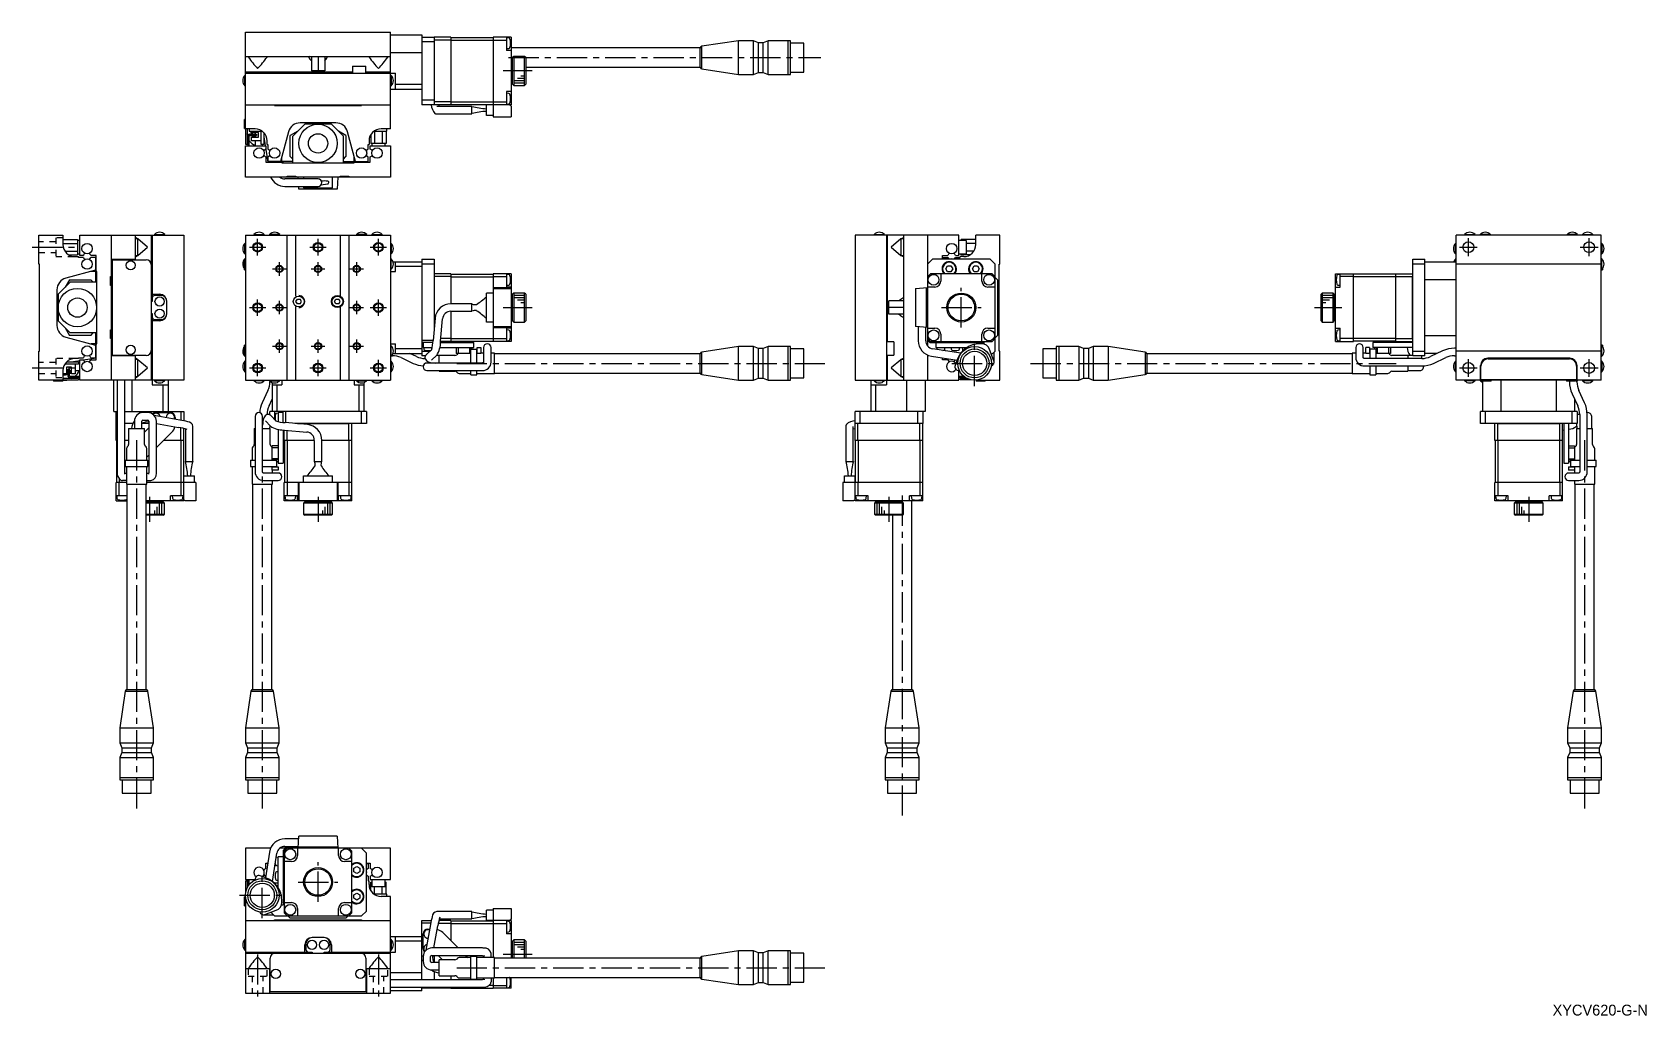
# Model space of a CAD drawing. Extents: x -257 to 411, y 17 to 424.
import ezdxf

# ---------------------------------------------------------------- set-up
doc = ezdxf.new("R2010")
doc.units = 0
doc.header["$LTSCALE"] = 10
doc.linetypes.add('CENTER', pattern=[2, 1.25, -0.25, 0.25, -0.25])
doc.linetypes.add('DOT', pattern=[0.5, 0.25, -0.25])
doc.layers.add('1', color=7, linetype='CONTINUOUS')
doc.styles.get("Standard").update_dxf_attribs({"font": 'FGP教科書体NT-M'})

msp = doc.modelspace()

# ---------------------------------------------------------------- texts
at = {"layer": '1', "color": 7}
msp.add_text('XYCV620-G-N', height=4.5, dxfattribs=at).set_placement((372.478125, 16.993359))

# ---------------------------------------------------------------- linework, layer by layer
at = {"layer": '1', "color": 7, "linetype": 'CONTINUOUS'}
for p, q in [((-168.556503, 424.184934), (-108.556503, 424.184934)), ((-168.556503, 384.184934), (-168.556503, 424.184934)), ((-108.556503, 384.184934), (-108.556503, 424.184934)), ((-108.556503, 423.184934), (-95.556503, 423.184934)), ((-95.556503, 423.184934), (-95.556503, 394.184934)), ((-95.556503, 422.184934), (-90.556503, 422.184934)), ((-90.456503, 422.184934), (-90.556503, 422.084934)), ((-90.556503, 422.184934), (-90.556503, 394.184934)), ((-83.556503, 422.184934), (-90.456503, 422.184934)), ((-83.556503, 422.184934), (-83.556503, 394.184934)), ((-83.556503, 422.084934), (-66.056503, 422.084934)), ((-66.056503, 422.184934), (-66.056503, 389.184934)), ((-58.556503, 422.184934), (-66.056503, 422.184934)), ((-60.556503, 422.184934), (-60.556503, 416.684934)), ((-59.571224, 421.848734), (-60.556503, 421.934934)), ((-58.556503, 422.184934), (-58.556503, 394.184934)), ((-95.556503, 415.684934), (-108.556503, 415.684934)), ((-90.556503, 420.184934), (-95.556503, 420.184934)), ((-83.556503, 420.984934), (-90.556503, 420.984934)), ((-83.556503, 420.943513), (-66.056503, 420.943513)), ((-66.056503, 420.984934), (-60.556503, 420.984934)), ((-60.556503, 417.434934), (-59.571224, 417.521135)), ((-58.556503, 416.684934), (-60.556503, 416.684934)), ((19.571627, 417.684935), (-58.556503, 417.684935)), ((19.571627, 409.684935), (19.571627, 417.684935)), ((35.529283, 420.684934), (20.2953, 418.36926)), ((20.2953, 409.000609), (20.2953, 418.36926)), ((35.529283, 406.684936), (35.529283, 420.684934)), ((41.722282, 420.684934), (35.529283, 420.684934)), ((41.722282, 406.684936), (41.722282, 420.684934)), ((43.722282, 419.834935), (41.722282, 420.684934)), ((43.722282, 407.534935), (43.722282, 419.834935)), ((45.722282, 419.834935), (43.722282, 419.834935)), ((47.722282, 420.684934), (45.722282, 419.834935)), ((45.722282, 407.534935), (45.722282, 419.834935)), ((47.722282, 406.684936), (47.722282, 420.684934)), ((55.979282, 420.684934), (47.722282, 420.684934)), ((55.979282, 406.684936), (55.979282, 420.684934)), ((56.029282, 420.634934), (55.979282, 420.684934)), ((56.029282, 406.684936), (56.029282, 420.684934)), ((57.029284, 420.684934), (56.029282, 420.684934)), ((57.029284, 406.684936), (57.029284, 420.684934)), ((62.529285, 419.684933), (57.029284, 419.684933)), ((62.529285, 407.684937), (62.529285, 419.684933)), ((-168.556503, 414.184934), (-108.556503, 414.184934)), ((-124.306503, 407.684934), (-168.556503, 407.684934)), ((-167.298161, 414.184934), (-167.456503, 414.062412)), ((-167.456503, 414.062412), (-167.434673, 413.950855)), ((-159.656503, 414.062413), (-159.814846, 414.184934)), ((-159.683833, 413.93505), (-159.656657, 414.054498)), ((-159.656657, 414.054498), (-159.656503, 414.062413)), ((-142.298161, 414.184934), (-142.456503, 414.062417)), ((-142.456503, 414.062417), (-142.426486, 413.927749)), ((-141.306503, 414.184934), (-141.306503, 408.184934)), ((-135.806503, 408.184934), (-141.306503, 408.184934)), ((-138.556503, 414.184934), (-138.556503, 408.184934)), ((-135.806503, 414.184934), (-135.806503, 408.184934)), ((-134.656503, 414.062416), (-134.814846, 414.184934)), ((-134.727484, 413.833793), (-134.673224, 413.966798)), ((-134.673224, 413.966798), (-134.656503, 414.062416)), ((-124.306503, 410.184935), (-118.806503, 410.184935)), ((-124.306503, 410.184935), (-124.306503, 407.184935)), ((-118.806503, 407.184935), (-118.806503, 410.184935)), ((-108.556503, 407.684934), (-118.806503, 407.684934)), ((-117.298161, 414.184934), (-117.456503, 414.062417)), ((-117.456503, 414.062417), (-117.426365, 413.927454)), ((-109.656503, 414.062416), (-109.814846, 414.184934)), ((-109.727484, 413.833793), (-109.673224, 413.966798)), ((-109.673224, 413.966798), (-109.656503, 414.062416)), ((-58.056503, 410.684934), (-58.556503, 410.684934)), ((-57.556503, 414.184934), (-58.056503, 413.684934)), ((-58.056503, 402.684934), (-58.056503, 413.684934)), ((-53.056503, 414.184934), (-57.556503, 414.184934)), ((-57.556503, 414.184934), (-57.556503, 402.184934)), ((-52.556503, 413.684934), (-53.056503, 414.184934)), ((-53.056503, 402.184934), (-53.056503, 414.184934)), ((-52.556503, 413.684934), (-52.556503, 402.684934)), ((-52.556503, 409.684935), (19.571627, 409.684935)), ((20.2953, 409.000609), (35.529283, 406.684936)), ((57.029284, 407.684937), (62.529285, 407.684937)), ((-168.848751, 402.034935), (-168.848751, 406.334935)), ((-168.556503, 406.334935), (-168.848751, 406.334935)), ((-168.848751, 402.034935), (-168.556503, 402.034935)), ((-168.556503, 407.184934), (-106.556503, 407.184934)), ((-108.264256, 406.334935), (-108.556503, 406.334935)), ((-108.556503, 402.034935), (-108.264256, 402.034935)), ((-108.264256, 406.334935), (-108.264256, 402.034935)), ((-106.556503, 400.684934), (-106.556503, 407.184934)), ((-106.556503, 402.684934), (-95.556503, 402.684934)), ((-58.556503, 405.684934), (-58.056503, 405.684934)), ((-58.056503, 402.684934), (-57.556503, 402.184934)), ((-57.556503, 402.184934), (-53.056503, 402.184934)), ((-53.056503, 402.184934), (-52.556503, 402.684934)), ((35.529283, 406.684936), (41.722282, 406.684936)), ((41.722282, 406.684936), (43.722282, 407.534935)), ((43.722282, 407.534935), (45.722282, 407.534935)), ((45.722282, 407.534935), (47.722282, 406.684936)), ((47.722282, 406.684936), (55.979282, 406.684936)), ((55.979282, 406.684936), (56.029282, 406.734936)), ((56.029282, 406.684936), (57.029284, 406.684936)), ((-108.556503, 400.684934), (-95.556503, 400.684934)), ((-95.556503, 396.184934), (-90.556503, 396.184934)), ((-83.556503, 395.384934), (-90.556503, 395.384934)), ((-83.556503, 395.426356), (-66.056503, 395.426356)), ((-66.056503, 395.384934), (-60.556503, 395.384934)), ((-58.556503, 399.684934), (-60.556503, 399.684934)), ((-60.556503, 399.684934), (-60.556503, 394.184934)), ((-59.571224, 398.848734), (-60.556503, 398.934934)), ((-60.556503, 394.434934), (-59.571224, 394.521135)), ((-169.056503, 384.284934), (-169.056503, 388.084934)), ((-168.556503, 388.084934), (-169.056503, 388.084934)), ((-168.556503, 394.18503), (-108.556503, 394.18491)), ((-156.556503, 394.184934), (-156.556503, 393.884934)), ((-156.556503, 393.884934), (-120.556503, 393.884934)), ((-120.556503, 393.884934), (-120.556503, 394.184934)), ((-90.556503, 394.184934), (-95.556503, 394.184934)), ((-90.556503, 394.284934), (-90.456503, 394.184934)), ((-83.556503, 394.184934), (-90.456503, 394.184934)), ((-90.203923, 390.602606), (-90.07096, 390.528357)), ((-90.07096, 390.528357), (-89.918958, 390.462109)), ((-89.918958, 390.462109), (-89.758623, 390.411272)), ((-89.758623, 390.411272), (-89.593536, 390.377519)), ((-89.593536, 390.377519), (-89.460804, 390.36328)), ((-89.460804, 390.36328), (-89.357741, 390.359934)), ((-74.856503, 393.459934), (-89.357741, 393.459934)), ((-89.357741, 390.359934), (-74.856503, 390.359934)), ((-88.327605, 393.45912), (-88.507531, 394.184153)), ((-83.556503, 394.284934), (-66.056503, 394.284934)), ((-74.856503, 390.359934), (-74.856503, 393.484934)), ((-68.856503, 389.784934), (-68.856503, 394.184934)), ((-58.556503, 394.184934), (-68.856503, 394.184934)), ((-66.056503, 389.784934), (-68.856503, 389.784934)), ((-66.056503, 389.184934), (-58.556503, 389.184934)), ((-58.856503, 393.684934), (-58.856503, 394.184934)), ((-58.556503, 393.684934), (-58.856503, 393.684934)), ((-58.556503, 393.684934), (-58.556503, 389.184934)), ((-169.056503, 384.284934), (-168.556503, 384.284934)), ((-164.656503, 384.184934), (-168.556503, 384.184934)), ((-168.456503, 377.684934), (-168.456503, 384.184934)), ((-167.956503, 384.184934), (-167.956503, 377.684934)), ((-167.556503, 377.184934), (-167.556503, 381.484934)), ((-167.056503, 384.184934), (-167.056503, 383.184934)), ((-167.056503, 383.184934), (-161.656503, 383.184934)), ((-167.056503, 381.984934), (-164.056503, 381.984934)), ((-167.056503, 381.484934), (-164.056503, 381.484934)), ((-167.056503, 377.184934), (-167.056503, 381.484934)), ((-166.056503, 382.684934), (-166.056503, 383.184934)), ((-163.256503, 382.684934), (-166.056503, 382.684934)), ((-164.612071, 382.684934), (-164.612071, 381.984934)), ((-164.612071, 381.484934), (-164.612071, 380.684934)), ((-164.056503, 381.984934), (-164.056503, 381.484934)), ((-163.256503, 380.684934), (-163.256503, 382.684934)), ((-162.056503, 377.684934), (-162.056503, 383.184934)), ((-161.056503, 382.654804), (-161.056503, 377.684934)), ((-150.76231, 382.979029), (-154.056503, 370.684934)), ((-146.971567, 383.269871), (-150.056503, 381.488782)), ((-150.056503, 372.684934), (-150.056503, 381.488782)), ((-144.056503, 386.184934), (-149.056503, 381.184934)), ((-149.056503, 370.184934), (-149.056503, 381.184934)), ((-131.180325, 386.684934), (-145.932681, 386.684934)), ((-133.056503, 386.184934), (-144.056503, 386.184934)), ((-141.056503, 386.684934), (-141.922529, 386.184934)), ((-135.190478, 386.184934), (-136.056503, 386.684934)), ((-128.056503, 381.184934), (-133.056503, 386.184934)), ((-127.056503, 381.488782), (-130.14144, 383.269871)), ((-128.056503, 370.184934), (-128.056503, 381.184934)), ((-127.056503, 381.488782), (-127.056503, 372.684934)), ((-123.056503, 370.684934), (-126.350696, 382.979029)), ((-116.73193, 381.775875), (-116.73193, 378.184934)), ((-115.456503, 383.184934), (-110.056503, 383.184934)), ((-115.144217, 383.184934), (-115.144217, 378.184934)), ((-108.556503, 384.184934), (-112.456503, 384.184934)), ((-111.96879, 383.184934), (-111.96879, 378.184934)), ((-110.381077, 383.184934), (-110.381077, 378.184934)), ((-110.056503, 383.184934), (-110.056503, 384.184934)), ((-168.556503, 377.184934), (-160.156503, 377.184934)), ((-168.556503, 364.184934), (-168.556503, 377.184934)), ((-167.956503, 377.684934), (-168.456503, 377.684934)), ((-166.056503, 379.184934), (-166.056503, 380.684934)), ((-166.056503, 380.684934), (-163.256503, 380.684934)), ((-162.056503, 379.184934), (-166.056503, 379.184934)), ((-164.612071, 379.184934), (-164.612071, 377.184934)), ((-161.056503, 377.684934), (-162.056503, 377.684934)), ((-161.512071, 377.184934), (-161.512071, 377.684934)), ((-161.056504, 380.845977), (-160.476651, 377.184934)), ((-160.24094, 375.696713), (-159.399637, 370.384934)), ((-160.156503, 377.184934), (-160.156503, 375.721214)), ((-159.656503, 377.684934), (-159.656503, 379.184934)), ((-159.656503, 377.684934), (-159.356503, 377.684934)), ((-159.356503, 377.684934), (-159.356503, 375.721214)), ((-118.556503, 375.22424), (-118.556503, 374.973921)), ((-117.756503, 377.684934), (-117.456503, 377.684934)), ((-117.756503, 375.721214), (-117.756503, 377.684934)), ((-117.456503, 379.184934), (-117.456503, 377.684934)), ((-116.956503, 377.184934), (-108.556503, 377.184935)), ((-116.956503, 375.721214), (-116.956503, 377.184934)), ((-110.381077, 378.184934), (-116.73193, 378.184934)), ((-116.306503, 378.184934), (-116.306503, 377.184934)), ((-110.806503, 377.184934), (-110.806503, 378.184934)), ((-108.556503, 377.184935), (-108.556503, 364.184935)), ((-160.156503, 372.648654), (-160.156503, 370.384934)), ((-160.156503, 370.384934), (-153.556503, 370.384934)), ((-159.356503, 372.648654), (-159.356503, 370.684934)), ((-149.056503, 370.684934), (-159.356503, 370.684934)), ((-156.28426, 370.531821), (-156.30851, 370.684934)), ((-155.056503, 370.684934), (-155.056503, 370.384934)), ((-153.556503, 370.684934), (-153.556503, 372.55096)), ((-153.556503, 370.384934), (-153.556503, 370.184934)), ((-153.556503, 370.184934), (-123.556503, 370.184934)), ((-153.056503, 370.184934), (-153.056503, 370.684934)), ((-150.056503, 372.684934), (-149.056503, 371.684934)), ((-128.056503, 371.684934), (-127.056503, 372.684934)), ((-128.056503, 370.684934), (-117.756503, 370.684934)), ((-123.556503, 370.684934), (-123.556503, 372.55096)), ((-123.556503, 370.184934), (-123.556503, 370.384934)), ((-123.556503, 370.384934), (-116.956503, 370.384934)), ((-118.556503, 373.395947), (-118.556503, 373.145629)), ((-118.556503, 370.684934), (-118.556503, 370.384934)), ((-117.756503, 370.684934), (-117.756503, 372.648654)), ((-116.956503, 370.384934), (-116.956503, 372.648654)), ((-108.556503, 364.184934), (-168.556503, 364.184934)), ((-138.556503, 363.459934), (-152.286709, 363.459934)), ((-151.356503, 364.534934), (-147.756503, 364.534934)), ((-151.356503, 364.184934), (-151.356503, 364.534934)), ((-148.806503, 364.534934), (-148.806503, 364.184934)), ((-147.756503, 364.534934), (-147.756503, 364.184934)), ((-146.755806, 363.459934), (-146.806503, 364.184934)), ((-144.556503, 364.184934), (-144.556503, 363.459934)), ((-137.324695, 360.976555), (-134.668094, 361.465334)), ((-132.556503, 359.784934), (-132.556503, 364.184934)), ((-130.306503, 364.184934), (-130.656137, 359.184934)), ((-129.356503, 364.534934), (-125.756503, 364.534934)), ((-129.356503, 364.184934), (-129.356503, 364.534934)), ((-128.306503, 364.184934), (-128.306503, 364.534934)), ((-125.756503, 364.534934), (-125.756503, 364.184934)), ((-152.286709, 360.359934), (-138.556503, 360.359934)), ((-146.456869, 359.184934), (-146.539033, 360.359934)), ((-130.656137, 359.184934), (-146.456869, 359.184934)), ((-144.556503, 360.359934), (-144.556503, 359.784934)), ((-144.556503, 359.784934), (-132.556503, 359.784934)), ((-254.15919, 328.182681), (-254.15919, 340.182681)), ((-254.15919, 340.182681), (-244.15919, 340.182681)), ((-244.15919, 340.182681), (-244.15919, 336.282681)), ((-244.15919, 338.358108), (-238.15919, 338.358108)), ((-244.15919, 336.770395), (-238.15919, 336.770395)), ((-238.15919, 338.358108), (-238.15919, 332.007255)), ((-237.15919, 337.932681), (-238.15919, 337.932681)), ((-237.15919, 340.182681), (-194.15919, 340.182684)), ((-237.15919, 331.782681), (-237.15919, 340.182681)), ((-224.15919, 340.182682), (-224.15919, 280.182682)), ((-214.15919, 329.982682), (-214.15919, 340.182682)), ((-214.036667, 339.082682), (-214.15919, 338.924339)), ((-213.15919, 338.682682), (-214.15919, 338.682682)), ((-213.287867, 338.682769), (-214.036667, 339.082682)), ((-209.15919, 335.182682), (-213.15952, 338.588805)), ((-213.159428, 331.776627), (-209.15919, 335.182682)), ((-213.15919, 331.682682), (-213.15919, 338.682682)), ((-207.65919, 340.182682), (-207.65919, 280.182682)), ((-207.15919, 340.182682), (-207.15919, 312.682682)), ((-206.30919, 340.474929), (-202.00919, 340.474929)), ((-206.30919, 340.474929), (-206.30919, 340.182682)), ((-202.00919, 340.182682), (-202.00919, 340.474929)), ((-194.15919, 340.182682), (-194.15919, 280.182682)), ((-168.556503, 336.732682), (-168.848751, 336.732682)), ((-168.848751, 332.432682), (-168.848751, 336.732682)), ((-168.556503, 340.182682), (-108.556503, 340.182682)), ((-168.556503, 340.182682), (-168.556503, 280.182682)), ((-165.106503, 340.474929), (-165.106503, 340.182682)), ((-165.106503, 340.474929), (-160.806503, 340.474929)), ((-160.806503, 340.182682), (-160.806503, 340.474929)), ((-158.706503, 340.474929), (-158.706503, 340.182682)), ((-154.406503, 340.474929), (-158.706503, 340.474929)), ((-154.406503, 340.182682), (-154.406503, 340.474929)), ((-151.356503, 280.182682), (-151.356503, 340.182682)), ((-147.756503, 314.875853), (-147.756503, 340.182682)), ((-129.356503, 340.182682), (-129.356503, 314.875853)), ((-125.756503, 340.182682), (-125.756503, 280.182682)), ((-122.706503, 340.474929), (-122.706503, 340.182682)), ((-118.406503, 340.474929), (-122.706503, 340.474929)), ((-118.406503, 340.182682), (-118.406503, 340.474929)), ((-116.306503, 340.474929), (-116.306503, 340.182682)), ((-116.306503, 340.474929), (-112.006503, 340.474929)), ((-112.006503, 340.182682), (-112.006503, 340.474929)), ((-108.556503, 340.182682), (-108.556503, 280.182682)), ((-108.264256, 336.732682), (-108.556503, 336.732682)), ((-108.264256, 336.732682), (-108.264256, 332.432682)), ((126.731104, 340.182681), (83.731104, 340.182684)), ((83.731104, 340.182682), (83.731104, 280.182682)), ((91.581104, 340.474929), (95.881104, 340.474929)), ((91.581104, 340.474929), (91.581104, 340.182682)), ((95.881104, 340.182682), (95.881104, 340.474929)), ((96.731104, 340.182682), (96.731104, 278.182682)), ((97.231104, 295.932682), (97.231104, 340.182682)), ((102.731292, 338.588699), (98.731104, 335.182682)), ((98.731104, 335.182682), (102.731252, 331.776694)), ((103.731104, 338.682682), (102.731104, 338.682682)), ((102.731104, 338.682682), (102.731104, 331.682682)), ((103.608582, 339.082682), (102.859719, 338.682724)), ((103.731104, 338.924339), (103.608582, 339.082682)), ((103.731104, 340.182682), (103.731104, 280.182682)), ((113.731104, 340.182682), (113.731104, 294.347167)), ((126.731104, 331.782681), (126.731104, 340.182681)), ((129.731104, 337.932681), (126.731104, 337.932681)), ((127.731104, 337.932681), (127.731104, 338.358108)), ((133.731104, 338.358108), (127.731104, 338.358108)), ((129.731104, 337.932681), (129.731104, 332.432681)), ((133.731104, 336.770395), (129.731104, 336.770395)), ((143.731104, 340.182681), (133.731104, 340.182681)), ((133.731104, 336.282681), (133.731104, 340.182681)), ((143.731104, 328.182681), (143.731104, 340.182681)), ((332.326872, 332.432682), (332.326872, 336.732682)), ((332.61912, 336.732682), (332.326872, 336.732682)), ((392.61912, 340.182681), (332.61912, 340.182681)), ((332.61912, 280.182681), (332.61912, 340.182681)), ((336.06912, 340.474929), (340.36912, 340.474929)), ((336.06912, 340.474929), (336.06912, 340.182682)), ((340.36912, 340.182682), (340.36912, 340.474929)), ((346.76912, 340.474929), (342.46912, 340.474929)), ((342.46912, 340.474929), (342.46912, 340.182682)), ((346.76912, 340.182682), (346.76912, 340.474929)), ((382.76912, 340.474929), (378.46912, 340.474929)), ((378.46912, 340.474929), (378.46912, 340.182682)), ((382.76912, 340.182682), (382.76912, 340.474929)), ((384.86912, 340.474929), (389.16912, 340.474929)), ((384.86912, 340.474929), (384.86912, 340.182682)), ((389.16912, 340.182682), (389.16912, 340.474929)), ((392.61912, 280.182681), (392.61912, 340.182681)), ((392.911367, 336.732682), (392.61912, 336.732682)), ((392.911367, 336.732682), (392.911367, 332.432682)), ((-253.85919, 328.182681), (-254.15919, 328.182681)), ((-253.85919, 292.182681), (-253.85919, 328.182681)), ((-243.375136, 333.594968), (-238.15919, 333.594968)), ((-241.750131, 332.007255), (-238.15919, 332.007255)), ((-239.15919, 331.282681), (-237.65919, 331.282681)), ((-238.15919, 332.432681), (-237.15919, 332.432681)), ((-237.65919, 330.982681), (-237.65919, 331.282681)), ((-235.69547, 330.982681), (-237.65919, 330.982681)), ((-235.69547, 331.782682), (-237.15919, 331.782681)), ((-235.198496, 330.182681), (-234.948177, 330.182681)), ((-233.370203, 330.182681), (-233.119885, 330.182681)), ((-230.35919, 331.782682), (-232.62291, 331.782682)), ((-230.65919, 330.982681), (-232.62291, 330.982681)), ((-230.65919, 330.982681), (-230.65919, 320.682682)), ((-230.65919, 330.182681), (-230.35919, 330.182681)), ((-230.35919, 325.182682), (-230.35919, 331.782682)), ((-224.15919, 330.182682), (-214.15919, 330.182682)), ((-223.65919, 290.382682), (-223.65919, 329.982682)), ((-223.65919, 329.982682), (-209.65919, 329.982682)), ((-222.65919, 329.982682), (-222.65919, 330.182682)), ((-214.15919, 331.682682), (-213.15919, 331.682682)), ((-214.15919, 331.441024), (-214.036668, 331.282682)), ((-214.036668, 331.282682), (-213.287759, 331.682672)), ((-169.056503, 325.782682), (-169.056503, 329.582682)), ((-168.556503, 329.582682), (-169.056503, 329.582682)), ((-168.848751, 332.432682), (-168.556503, 332.432682)), ((-168.848751, 330.332681), (-168.848751, 329.582682)), ((-168.556503, 330.332681), (-168.848751, 330.332681)), ((-108.556503, 332.432682), (-108.264256, 332.432682)), ((-108.264256, 330.332681), (-108.556503, 330.332681)), ((-108.264256, 326.032681), (-108.264256, 330.332681)), ((-107.528076, 329.182681), (-95.556503, 329.182681)), ((-106.556503, 325.182681), (-106.556503, 329.182681)), ((-95.556503, 330.182681), (-90.556503, 330.182681)), ((-95.556503, 330.182681), (-95.556503, 290.182681)), ((-90.556503, 328.182681), (-95.556503, 328.182681)), ((-90.556503, 330.182681), (-90.556503, 300.534812)), ((102.731104, 331.682682), (103.731104, 331.682682)), ((102.8597, 331.682652), (103.608602, 331.282682)), ((103.608602, 331.282682), (103.731104, 331.441024)), ((115.731104, 330.182681), (113.731104, 328.182681)), ((139.731104, 330.182681), (115.731104, 330.182681)), ((119.931104, 331.782682), (122.194824, 331.782682)), ((119.931104, 330.182681), (119.931104, 331.782682)), ((120.231104, 330.982681), (122.194824, 330.982681)), ((120.231104, 330.982681), (120.231104, 330.182681)), ((125.267384, 331.782682), (126.731104, 331.782681)), ((125.267384, 330.982681), (127.231104, 330.982681)), ((126.731104, 332.432681), (129.731104, 332.432681)), ((128.731104, 331.282681), (127.231104, 331.282681)), ((127.231104, 330.982681), (127.231104, 331.282681)), ((127.731104, 332.007255), (127.731104, 332.432681)), ((131.320875, 332.007255), (127.731104, 332.007255)), ((132.947005, 333.594968), (129.731104, 333.594968)), ((141.731104, 328.182681), (139.731104, 330.182681)), ((141.731104, 292.182681), (141.731104, 328.182681)), ((143.431104, 328.182681), (143.731104, 328.182681)), ((143.431104, 292.182681), (143.431104, 328.182681)), ((314.61912, 330.182681), (319.61912, 330.182681)), ((314.61912, 290.182681), (314.61912, 330.182681)), ((319.61912, 328.182681), (314.61912, 328.182681)), ((319.61912, 290.182681), (319.61912, 330.182681)), ((319.61912, 329.182681), (332.61912, 329.182681)), ((332.326872, 332.432682), (332.61912, 332.432682)), ((332.326872, 330.332681), (332.326872, 329.182681)), ((332.61912, 330.332681), (332.326872, 330.332681)), ((392.61912, 328.182681), (332.61912, 328.182681)), ((392.61912, 332.432682), (392.911367, 332.432682)), ((392.911367, 330.332681), (392.61912, 330.332681)), ((392.911367, 326.032681), (392.911367, 330.332681)), ((-241.463038, 321.682681), (-243.244127, 318.597745)), ((-230.65919, 325.682681), (-242.953285, 322.388489)), ((-241.463038, 321.682681), (-232.65919, 321.682681)), ((-231.65919, 320.682682), (-232.65919, 321.682681)), ((-230.65919, 325.182681), (-232.525216, 325.182681)), ((-230.15919, 325.182682), (-230.35919, 325.182682)), ((-230.15919, 295.182682), (-230.15919, 325.182682)), ((-224.50919, 322.982682), (-224.15919, 322.982682)), ((-224.50919, 319.382682), (-224.50919, 322.982682)), ((-169.056503, 325.782682), (-168.556503, 325.782682)), ((-108.556503, 326.032681), (-108.264256, 326.032681)), ((-108.556503, 325.182681), (-106.556503, 325.182681)), ((-95.556503, 327.182681), (-106.556503, 327.182681)), ((-83.556503, 324.182681), (-90.556503, 324.182681)), ((-90.556503, 323.082681), (-90.456503, 322.982681)), ((-83.556503, 322.982681), (-90.456503, 322.982681)), ((-90.456503, 322.982681), (-90.456503, 301.677817)), ((-83.556503, 324.182681), (-83.556503, 311.732682)), ((-83.556503, 324.082681), (-66.056503, 324.082681)), ((-83.556503, 322.94126), (-66.056503, 322.94126)), ((-58.556503, 324.182681), (-66.056503, 324.182681)), ((-66.056503, 324.182681), (-66.056503, 296.182681)), ((-66.056503, 322.982681), (-60.556503, 322.982681)), ((-60.556503, 324.182681), (-60.556503, 318.682681)), ((-59.571224, 323.846481), (-60.556503, 323.932681)), ((-58.556503, 324.182681), (-58.556503, 296.182681)), ((114.931104, 324.182681), (113.731104, 322.982681)), ((140.531104, 324.182681), (114.931104, 324.182681)), ((119.231104, 324.182681), (119.231104, 321.182681)), ((121.287728, 326.182681), (122.009416, 327.432681)), ((122.009416, 324.932681), (121.287728, 326.182681)), ((122.009416, 327.432681), (123.452792, 327.432681)), ((123.452792, 324.932681), (122.009416, 324.932681)), ((123.452792, 327.432681), (124.17448, 326.182681)), ((124.17448, 326.182681), (123.452792, 324.932681)), ((132.287728, 326.182681), (133.009416, 327.432681)), ((133.009416, 324.932681), (132.287728, 326.182681)), ((133.009416, 327.432681), (134.452792, 327.432681)), ((134.452792, 324.932681), (133.009416, 324.932681)), ((134.452792, 327.432681), (135.17448, 326.182681)), ((135.17448, 326.182681), (134.452792, 324.932681)), ((136.231104, 321.182681), (136.231104, 324.182681)), ((141.731104, 322.982681), (140.531104, 324.182681)), ((142.731104, 321.682681), (141.731104, 322.682681)), ((142.731104, 321.682681), (142.731104, 298.682681)), ((282.61912, 296.182681), (282.61912, 324.182681)), ((282.61912, 324.182681), (290.11912, 324.182681)), ((284.61912, 323.932681), (283.63384, 323.846481)), ((284.61912, 318.682681), (284.61912, 324.182681)), ((290.11912, 322.982681), (284.61912, 322.982681)), ((290.11912, 296.182681), (290.11912, 324.182681)), ((307.61912, 324.082681), (290.11912, 324.082681)), ((307.61912, 322.94126), (290.11912, 322.94126)), ((307.61912, 324.182681), (314.61912, 324.182681)), ((307.61912, 296.182681), (307.61912, 324.182681)), ((307.61912, 322.982681), (314.51912, 322.982681)), ((314.51912, 322.982681), (314.61912, 323.082681)), ((314.51912, 297.382681), (314.51912, 322.982681)), ((332.61912, 321.682681), (319.61912, 321.682681)), ((392.61912, 326.032681), (392.911367, 326.032681)), ((392.61912, 325.782682), (393.11912, 325.782682)), ((393.11912, 326.256545), (393.11912, 325.782682)), ((-246.65919, 317.558859), (-246.65919, 302.806504)), ((-241.15919, 320.682681), (-246.15919, 315.682681)), ((-246.15919, 315.682681), (-246.15919, 304.682681)), ((-230.15919, 320.682682), (-241.15919, 320.682681)), ((-224.15919, 320.432682), (-224.50919, 320.432682)), ((-224.15919, 319.382682), (-224.50919, 319.382682)), ((-207.15919, 315.682682), (-204.15919, 315.682682)), ((-203.65919, 315.182682), (-206.15919, 315.182682)), ((-68.856503, 304.182681), (-68.856503, 316.182681)), ((-66.056503, 316.182681), (-68.856503, 316.182681)), ((-66.056503, 318.432681), (-58.856503, 318.432681)), ((-66.056503, 318.083047), (-58.556503, 318.083047)), ((-60.556503, 319.432681), (-59.571224, 319.518882)), ((-58.556503, 318.682681), (-60.556503, 318.682681)), ((-58.856503, 318.397718), (-58.856503, 318.432681)), ((-58.556503, 318.397718), (-58.856503, 318.397718)), ((-57.556503, 316.182681), (-58.056503, 315.682681)), ((-58.056503, 304.682681), (-58.056503, 315.682681)), ((-57.556503, 316.182681), (-57.556503, 304.182681)), ((-53.056503, 316.182681), (-57.556503, 316.182681)), ((-53.056503, 304.182681), (-53.056503, 316.182681)), ((-52.556503, 315.682681), (-53.056503, 316.182681)), ((-52.556503, 315.682681), (-52.556503, 304.682681)), ((108.731104, 318.083051), (113.731104, 318.432681)), ((108.731104, 318.083047), (108.731104, 302.282316)), ((113.231104, 318.397718), (113.231104, 301.967645)), ((116.731104, 318.682681), (113.731104, 318.682681)), ((141.731104, 318.682681), (138.731104, 318.682681)), ((277.11912, 316.182681), (276.61912, 315.682681)), ((276.61912, 304.682681), (276.61912, 315.682681)), ((277.11912, 316.182681), (277.11912, 304.182681)), ((281.61912, 316.182681), (277.11912, 316.182681)), ((281.61912, 304.182681), (281.61912, 316.182681)), ((282.11912, 315.682681), (281.61912, 316.182681)), ((282.11912, 315.682681), (282.11912, 304.682681)), ((282.61912, 318.682681), (284.61912, 318.682681)), ((283.63384, 319.518882), (284.61912, 319.432681)), ((-246.15919, 313.548707), (-246.65919, 312.682681)), ((-246.65919, 307.682681), (-246.15919, 306.816656)), ((-207.15919, 312.682682), (-207.65919, 312.682682)), ((-207.65919, 307.682682), (-207.15919, 307.682682)), ((-207.15919, 307.682682), (-207.15919, 278.182682)), ((-201.15919, 307.682682), (-201.15919, 312.682682)), ((-147.756503, 280.182682), (-147.756503, 310.48951)), ((-147.711204, 312.682682), (-147.133853, 313.682682)), ((-147.133853, 311.682682), (-147.711204, 312.682682)), ((-147.133853, 313.682682), (-145.979153, 313.682682)), ((-145.979153, 311.682682), (-147.133853, 311.682682)), ((-145.401803, 312.682682), (-145.979153, 313.682682)), ((-145.979153, 311.682682), (-145.401803, 312.682682)), ((-131.711204, 312.682682), (-131.133853, 313.682682)), ((-131.133853, 311.682682), (-131.711204, 312.682682)), ((-131.133853, 313.682682), (-129.979153, 313.682682)), ((-129.979153, 311.682682), (-131.133853, 311.682682)), ((-129.401803, 312.682682), (-129.979153, 313.682682)), ((-129.979153, 311.682682), (-129.401803, 312.682682)), ((-129.356503, 310.48951), (-129.356503, 280.182682)), ((-74.856503, 311.732682), (-83.574847, 311.732682)), ((-83.574847, 308.632682), (-74.856503, 308.632682)), ((-83.556503, 308.632682), (-83.556503, 296.182681)), ((-74.856503, 308.632682), (-74.856503, 311.732682)), ((-73.002745, 308.922916), (-72.910239, 308.883374)), ((-58.056503, 312.682681), (-58.556503, 312.682681)), ((-58.556503, 307.682681), (-58.056503, 307.682681)), ((103.731104, 312.932682), (97.731104, 312.932682)), ((97.731104, 307.432682), (97.731104, 312.932682)), ((103.731104, 310.182682), (97.731104, 310.182682)), ((103.731104, 307.432682), (97.731104, 307.432682)), ((103.608586, 314.082682), (103.473918, 314.052664)), ((103.731104, 313.924339), (103.608586, 314.082682)), ((282.61912, 312.682681), (282.11912, 312.682681)), ((282.11912, 307.682681), (282.61912, 307.682681)), ((-246.15919, 304.682681), (-241.15919, 299.682681)), ((-243.244127, 301.767618), (-241.463038, 298.682681)), ((-224.50919, 300.982682), (-224.15919, 300.982682)), ((-224.50919, 297.382682), (-224.50919, 300.982682)), ((-204.15919, 304.682682), (-207.15919, 304.682682)), ((-206.15919, 305.182682), (-203.65919, 305.182682)), ((-90.099923, 305.753552), (-90.901842, 296.587567)), ((-87.813639, 296.317385), (-87.011719, 305.483369)), ((-66.056503, 304.182681), (-68.856503, 304.182681)), ((-66.056503, 302.282316), (-58.556503, 302.282316)), ((-66.056503, 301.932681), (-58.856503, 301.932681)), ((-58.556503, 301.682681), (-60.556503, 301.682681)), ((-60.556503, 301.682681), (-60.556503, 296.182681)), ((-59.571224, 300.846481), (-60.556503, 300.932681)), ((-58.856503, 301.932681), (-58.856503, 301.967645)), ((-58.556503, 301.967645), (-58.856503, 301.967645)), ((-58.056503, 304.682681), (-57.556503, 304.182681)), ((-57.556503, 304.182681), (-53.056503, 304.182681)), ((-53.056503, 304.182681), (-52.556503, 304.682681)), ((103.379962, 306.353662), (103.512967, 306.299403)), ((103.512967, 306.299403), (103.608586, 306.282682)), ((103.608586, 306.282682), (103.731104, 306.441024)), ((113.731104, 301.932681), (108.731104, 302.282321)), ((109.906104, 302.200152), (109.906104, 296.452476)), ((113.006104, 296.452476), (113.006104, 301.983378)), ((113.731104, 301.682681), (116.731104, 301.682681)), ((138.731104, 301.682681), (141.731104, 301.682681)), ((276.61912, 304.682681), (277.11912, 304.182681)), ((277.11912, 304.182681), (281.61912, 304.182681)), ((281.61912, 304.182681), (282.11912, 304.682681)), ((282.61912, 301.682681), (284.61912, 301.682681)), ((284.61912, 300.932681), (283.63384, 300.846481)), ((284.61912, 296.182681), (284.61912, 301.682681)), ((-242.953285, 297.976874), (-230.65919, 294.682681)), ((-232.65919, 298.682681), (-241.463038, 298.682681)), ((-230.15919, 299.682682), (-241.15919, 299.682681)), ((-232.65919, 298.682681), (-231.65919, 299.682682)), ((-230.65919, 295.182681), (-232.525216, 295.182681)), ((-230.65919, 299.682682), (-230.65919, 289.382681)), ((-230.15919, 295.682681), (-230.65919, 295.682681)), ((-230.35919, 288.582682), (-230.35919, 295.182682)), ((-230.35919, 295.182682), (-230.15919, 295.182682)), ((-224.50919, 299.932682), (-224.15919, 299.932682)), ((-224.15919, 297.382682), (-224.50919, 297.382682)), ((-169.056503, 290.782682), (-169.056503, 294.582682)), ((-168.556503, 294.582682), (-169.056503, 294.582682)), ((-108.556503, 295.182681), (-106.556503, 295.182681)), ((-108.264256, 294.332681), (-108.556503, 294.332681)), ((-108.264256, 290.032681), (-108.264256, 294.332681)), ((-106.556503, 291.182681), (-106.556503, 295.182681)), ((-95.556503, 296.682681), (-90.893521, 296.682681)), ((-90.995405, 295.682681), (-95.556503, 295.682681)), ((-95.056503, 295.682681), (-95.056503, 293.682681)), ((-87.874678, 295.682681), (-74.056503, 295.682681)), ((-87.845748, 295.971712), (-87.820099, 296.244487)), ((-83.556503, 296.182681), (-87.825911, 296.182681)), ((-87.820099, 296.244487), (-87.813639, 296.317385)), ((-83.556503, 297.382681), (-87.720438, 297.382681)), ((-83.556503, 297.424103), (-66.056503, 297.424103)), ((-83.556503, 296.282681), (-66.056503, 296.282681)), ((-74.056503, 293.682681), (-74.056503, 295.682681)), ((-66.056503, 297.382681), (-60.556503, 297.382681)), ((-58.556503, 296.182681), (-66.056503, 296.182681)), ((-60.556503, 296.432681), (-59.571224, 296.518882)), ((35.529283, 294.082681), (20.2953, 291.767007)), ((41.722282, 294.082681), (35.529283, 294.082681)), ((35.529283, 280.082683), (35.529283, 294.082681)), ((43.722282, 293.232682), (41.722282, 294.082681)), ((41.722282, 280.082683), (41.722282, 294.082681)), ((47.722282, 294.082681), (45.722282, 293.232682)), ((55.979282, 294.082681), (47.722282, 294.082681)), ((47.722282, 280.082683), (47.722282, 294.082681)), ((56.029282, 294.032681), (55.979282, 294.082681)), ((55.979282, 280.082683), (55.979282, 294.082681)), ((57.029284, 294.082681), (56.029282, 294.082681)), ((56.029282, 280.082683), (56.029282, 294.082681)), ((57.029284, 280.082683), (57.029284, 294.082681)), ((99.731104, 295.932682), (96.731104, 295.932682)), ((99.731104, 295.932682), (99.731104, 290.432682)), ((113.731104, 297.382681), (114.931104, 296.182681)), ((113.731104, 296.682681), (114.731104, 295.682681)), ((114.731104, 295.682681), (137.231104, 295.682681)), ((114.931104, 296.182681), (140.531104, 296.182681)), ((117.231104, 295.682681), (117.231104, 293.682681)), ((119.231104, 299.182681), (119.231104, 296.182681)), ((136.107558, 295.214501), (135.459737, 295.214501)), ((136.231104, 296.182681), (136.231104, 299.182681)), ((137.231104, 295.032014), (137.231104, 295.682681)), ((140.531104, 296.182681), (141.731104, 297.382681)), ((141.731104, 297.682681), (142.731104, 298.682681)), ((167.033332, 294.082681), (167.033332, 280.082683)), ((168.033334, 294.082681), (167.033332, 294.082681)), ((168.033334, 294.082681), (168.033334, 280.082683)), ((168.083334, 294.082681), (168.033334, 294.032681)), ((168.083334, 294.082681), (168.083334, 280.082683)), ((176.340334, 294.082681), (168.083334, 294.082681)), ((176.340334, 294.082681), (176.340334, 280.082683)), ((178.340334, 293.232682), (176.340334, 294.082681)), ((182.340334, 294.082681), (180.340334, 293.232682)), ((182.340334, 294.082681), (182.340334, 280.082683)), ((188.533333, 294.082681), (182.340334, 294.082681)), ((188.533333, 294.082681), (188.533333, 280.082683)), ((203.767316, 291.767007), (188.533333, 294.082681)), ((282.61912, 296.182681), (290.11912, 296.182681)), ((283.63384, 296.518882), (284.61912, 296.432681)), ((290.11912, 297.382681), (284.61912, 297.382681)), ((307.61912, 297.424103), (290.11912, 297.424103)), ((307.61912, 296.282681), (290.11912, 296.282681)), ((298.11912, 295.682681), (298.11912, 293.682681)), ((314.61912, 295.682681), (298.11912, 295.682681)), ((307.61912, 297.382681), (314.51912, 297.382681)), ((307.61912, 296.182681), (314.61912, 296.182681)), ((311.888329, 296.182616), (311.93812, 295.682487)), ((314.61912, 297.282681), (314.51912, 297.382681)), ((319.61912, 298.682681), (332.61912, 298.682681)), ((393.11912, 294.582682), (392.61912, 294.582682)), ((392.911367, 294.332681), (392.61912, 294.332681)), ((392.911367, 290.032681), (392.911367, 294.332681)), ((393.11912, 294.582682), (393.11912, 294.108818)), ((-254.15919, 280.182681), (-254.15919, 292.182681)), ((-254.15919, 292.182681), (-253.85919, 292.182681)), ((-242.62906, 287.682682), (-237.65919, 287.682682)), ((-240.820233, 287.682682), (-237.15919, 288.262533)), ((-237.65919, 289.082681), (-239.15919, 289.082681)), ((-237.65919, 289.382681), (-235.69547, 289.382681)), ((-237.65919, 289.082681), (-237.65919, 289.382681)), ((-237.65919, 287.682681), (-237.65919, 286.682681)), ((-237.15919, 288.582681), (-235.69547, 288.582682)), ((-237.15919, 280.182681), (-237.15919, 288.582681)), ((-235.670969, 288.498245), (-230.35919, 289.339548)), ((-232.62291, 289.382681), (-230.65919, 289.382681)), ((-232.62291, 288.582682), (-230.35919, 288.582682)), ((-230.65919, 293.682681), (-230.35919, 293.682681)), ((-230.506077, 292.454925), (-230.65919, 292.430675)), ((-214.15919, 290.182682), (-224.15919, 290.182682)), ((-209.65919, 290.382682), (-223.65919, 290.382682)), ((-222.65919, 290.182682), (-222.65919, 290.382682)), ((-214.15919, 280.182682), (-214.15919, 290.382682)), ((-214.036672, 289.082682), (-214.15919, 288.924339)), ((-213.15919, 288.682682), (-214.15919, 288.682682)), ((-213.288013, 288.682873), (-214.036672, 289.082682)), ((-209.15919, 285.182682), (-213.15944, 288.588745)), ((-213.15919, 281.682682), (-213.15919, 288.682682)), ((-169.056503, 290.782682), (-168.556503, 290.782682)), ((-168.848751, 290.782682), (-168.848751, 290.032681)), ((-168.848751, 290.032681), (-168.556503, 290.032681)), ((-168.556503, 287.932682), (-168.848751, 287.932682)), ((-168.848751, 283.632682), (-168.848751, 287.932682)), ((-108.556503, 290.032681), (-108.264256, 290.032681)), ((-108.264256, 287.932682), (-108.556503, 287.932682)), ((-108.264256, 287.932682), (-108.264256, 283.632682)), ((-108.076701, 290.232682), (-107.77345, 290.232682)), ((-107.528076, 291.182681), (-95.556503, 291.182681)), ((-106.556503, 293.182681), (-95.556503, 293.182681)), ((-104.202326, 289.440982), (-99.15772, 287.088644)), ((-97.847603, 289.898198), (-100.602187, 291.182681)), ((-95.556503, 292.182681), (-92.138077, 292.182681)), ((-94.160137, 290.182681), (-95.556503, 290.182681)), ((-95.056503, 293.682681), (-91.322141, 293.682681)), ((-94.806503, 293.682681), (-94.746767, 292.999894)), ((-94.297709, 289.696065), (-94.310307, 289.511614)), ((-94.310307, 289.511614), (-94.302663, 289.328836)), ((-94.302663, 289.328836), (-94.275507, 289.149822)), ((-94.264412, 289.879901), (-94.297709, 289.696065)), ((-94.265305, 289.106499), (-94.276479, 289.106499)), ((-94.275507, 289.149822), (-94.229815, 288.976526)), ((-94.210345, 290.060588), (-94.264412, 289.879901)), ((-94.135949, 290.2354), (-94.210345, 290.060588)), ((-94.042359, 290.401494), (-94.135949, 290.2354)), ((-93.943689, 290.540774), (-94.042359, 290.401494)), ((-93.832232, 290.670077), (-93.943689, 290.540774)), ((-93.752895, 290.749043), (-93.832232, 290.670077)), ((-93.713145, 290.785307), (-93.739969, 290.761059)), ((-91.619916, 292.642386), (-93.713145, 290.785307)), ((-91.655826, 288.466376), (-89.428982, 290.441996)), ((-88.470827, 290.266192), (-89.573434, 290.314128)), ((-88.470717, 287.227114), (-88.470717, 290.382682)), ((-81.88493, 290.382682), (-88.470717, 290.382682)), ((-88.160645, 293.682681), (-74.056503, 293.682681)), ((-81.356503, 293.682682), (-81.356503, 291.182682)), ((-75.306503, 291.182682), (-81.356503, 291.182682)), ((-80.86361, 290.989788), (-81.177824, 290.675575)), ((-80.539258, 293.682682), (-80.539258, 291.182682)), ((-75.871825, 293.682682), (-75.871825, 291.182682)), ((-75.456503, 293.682682), (-75.456503, 291.182682)), ((-75.306503, 291.252682), (-75.456503, 291.252682)), ((-75.001379, 292.952681), (-75.306503, 292.837406)), ((-75.306503, 287.227114), (-75.306503, 292.837406)), ((-75.001379, 292.952681), (-72.806503, 292.952681)), ((-74.756503, 292.952681), (-74.756503, 293.682682)), ((-72.806503, 287.227114), (-72.806503, 292.952681)), ((-72.806503, 292.452682), (-72.656503, 292.452682)), ((-72.656503, 291.252682), (-72.806503, 291.252682)), ((-71.156503, 291.182682), (-72.806503, 291.182682)), ((-72.656503, 291.182682), (-72.656503, 293.682682)), ((-72.656503, 293.682682), (-71.156503, 293.682682)), ((-71.156503, 293.682682), (-71.156503, 291.182682)), ((-70.043425, 291.282682), (-71.156503, 291.282682)), ((-70.121104, 287.376846), (-70.13312, 287.364375)), ((-70.10954, 287.390046), (-70.121104, 287.376846)), ((-70.098471, 287.404047), (-70.10954, 287.390046)), ((-70.08795, 287.418947), (-70.098471, 287.404047)), ((-70.078042, 287.434888), (-70.08795, 287.418947)), ((-70.068836, 287.452084), (-70.078042, 287.434888)), ((-70.060464, 287.470863), (-70.068836, 287.452084)), ((-70.053143, 287.491757), (-70.060464, 287.470863)), ((-70.04728, 287.515701), (-70.053143, 287.491757)), ((-70.043761, 287.544456), (-70.04728, 287.515701)), ((-70.043425, 287.556499), (-70.043761, 287.544456)), ((-70.043425, 293.664501), (-70.043425, 287.556499)), ((-66.943425, 287.556499), (-66.943425, 293.664501)), ((-65.470717, 291.282682), (-66.943425, 291.282682)), ((-65.470717, 282.882682), (-65.470717, 291.282682)), ((19.571627, 291.082682), (-65.470717, 291.082682)), ((19.571627, 283.082682), (19.571627, 291.082682)), ((20.2953, 282.398356), (20.2953, 291.767007)), ((45.722282, 293.232682), (43.722282, 293.232682)), ((43.722282, 280.932682), (43.722282, 293.232682)), ((45.722282, 280.932682), (45.722282, 293.232682)), ((62.529285, 293.08268), (57.029284, 293.08268)), ((62.529285, 281.082684), (62.529285, 293.08268)), ((96.731104, 290.432682), (99.731104, 290.432682)), ((97.231104, 280.182682), (97.231104, 290.432682)), ((102.731323, 288.588722), (98.731104, 285.182682)), ((103.731104, 288.682682), (102.731104, 288.682682)), ((102.731104, 288.682682), (102.731104, 281.682682)), ((103.608586, 289.082682), (102.859899, 288.682854)), ((103.731104, 288.924339), (103.608586, 289.082682)), ((113.731104, 290.53796), (113.731104, 280.182682)), ((115.315773, 290.070545), (125.938059, 288.38814)), ((127.485834, 291.281638), (115.80072, 293.132378)), ((117.231104, 293.682681), (130.12653, 293.682681)), ((117.481104, 293.682681), (117.54084, 292.999894)), ((119.931104, 288.582682), (119.931104, 289.339548)), ((122.194824, 288.582682), (119.931104, 288.582682)), ((120.231104, 292.483702), (120.231104, 292.430675)), ((120.749352, 292.664433), (121.124632, 292.289154)), ((120.921368, 292.999894), (120.981104, 293.682681)), ((123.481104, 293.682681), (123.54084, 292.999894)), ((126.015827, 288.601803), (125.144278, 286.207245)), ((126.921368, 292.999894), (126.981104, 293.682681)), ((128.231104, 293.682681), (128.231104, 292.182681)), ((128.231104, 292.182681), (128.248867, 292.164919)), ((129.181104, 293.011874), (129.181104, 293.682682)), ((141.187627, 288.08663), (139.443467, 292.878672)), ((140.239637, 290.691214), (141.731104, 292.182681)), ((141.281104, 287.556499), (141.281104, 291.732682)), ((143.731104, 292.182681), (143.431104, 292.182681)), ((143.731104, 280.182681), (143.731104, 292.182681)), ((161.533331, 293.08268), (161.533331, 281.082684)), ((167.033332, 293.08268), (161.533331, 293.08268)), ((178.340334, 293.232682), (178.340334, 280.932682)), ((180.340334, 293.232682), (178.340334, 293.232682)), ((180.340334, 293.232682), (180.340334, 280.932682)), ((203.767316, 291.767007), (203.767316, 282.398356)), ((204.49099, 291.082682), (204.49099, 283.082682)), ((289.533333, 291.082682), (204.49099, 291.082682)), ((289.533333, 291.282682), (289.533333, 282.882682)), ((291.006042, 291.282682), (289.533333, 291.282682)), ((291.006042, 293.664501), (291.006042, 289.435884)), ((294.106042, 289.435884), (294.106042, 293.664501)), ((295.21912, 291.282682), (294.106042, 291.282682)), ((294.107451, 289.411216), (294.106042, 289.435884)), ((294.111581, 289.386984), (294.107451, 289.411216)), ((294.117466, 289.365702), (294.111581, 289.386984)), ((294.124626, 289.346471), (294.117466, 289.365702)), ((294.132805, 289.328757), (294.124626, 289.346471)), ((294.141848, 289.312239), (294.132805, 289.328757)), ((294.151649, 289.296713), (294.141848, 289.312239)), ((294.162128, 289.282049), (294.151649, 289.296713)), ((294.173223, 289.268158), (294.162128, 289.282049)), ((294.18488, 289.254977), (294.173223, 289.268158)), ((294.197053, 289.242461), (294.18488, 289.254977)), ((294.209702, 289.230578), (294.197053, 289.242461)), ((294.222792, 289.219302), (294.209702, 289.230578)), ((294.236288, 289.208613), (294.222792, 289.219302)), ((294.250162, 289.198495), (294.236288, 289.208613)), ((294.264387, 289.188938), (294.250162, 289.198495)), ((294.278935, 289.17993), (294.264387, 289.188938)), ((294.293785, 289.171464), (294.278935, 289.17993)), ((294.308913, 289.163532), (294.293785, 289.171464)), ((294.324299, 289.156129), (294.308913, 289.163532)), ((294.339923, 289.14925), (294.324299, 289.156129)), ((294.355766, 289.142892), (294.339923, 289.14925)), ((294.371809, 289.13705), (294.355766, 289.142892)), ((294.388036, 289.131723), (294.371809, 289.13705)), ((294.40443, 289.126909), (294.388036, 289.131723)), ((294.420974, 289.122605), (294.40443, 289.126909)), ((294.437654, 289.118811), (294.420974, 289.122605)), ((294.454452, 289.115526), (294.437654, 289.118811)), ((294.471356, 289.112749), (294.454452, 289.115526)), ((294.488349, 289.110481), (294.471356, 289.112749)), ((294.505417, 289.108721), (294.488349, 289.110481)), ((294.522547, 289.10747), (294.505417, 289.108721)), ((294.539723, 289.106729), (294.522547, 289.10747)), ((294.556042, 289.106499), (294.539723, 289.106729)), ((318.339095, 289.106499), (294.556042, 289.106499)), ((295.21912, 291.182682), (295.21912, 293.682682)), ((296.71912, 293.682682), (295.21912, 293.682682)), ((296.86912, 291.182682), (295.21912, 291.182682)), ((296.71912, 293.682682), (296.71912, 291.182682)), ((296.71912, 292.452682), (296.86912, 292.452682)), ((296.86912, 291.252682), (296.71912, 291.252682)), ((299.063995, 292.952681), (296.86912, 292.952681)), ((296.86912, 292.952681), (296.86912, 289.106499)), ((314.61912, 293.682681), (298.11912, 293.682681)), ((298.81912, 293.682682), (298.81912, 292.952681)), ((299.36912, 292.837406), (299.063995, 292.952681)), ((299.36912, 292.837406), (299.36912, 289.106499)), ((299.51912, 291.252682), (299.36912, 291.252682)), ((305.41912, 291.182682), (299.36912, 291.182682)), ((299.51912, 293.682682), (299.51912, 291.182682)), ((299.934441, 293.682682), (299.934441, 291.182682)), ((304.601875, 293.682682), (304.601875, 291.182682)), ((305.24044, 290.675575), (304.926227, 290.989788)), ((305.41912, 293.682682), (305.41912, 291.182682)), ((312.533333, 290.382682), (305.947547, 290.382682)), ((312.533333, 290.382682), (312.533333, 289.106499)), ((314.619888, 290.401091), (312.533399, 290.266191)), ((313.469595, 290.461819), (313.491599, 290.441996)), ((313.491599, 290.441996), (313.635672, 290.314176)), ((314.61912, 292.182681), (319.61912, 292.182681)), ((319.61912, 290.182681), (314.61912, 290.182681)), ((318.255649, 290.106446), (318.223382, 290.182822)), ((318.286041, 290.022989), (318.255649, 290.106446)), ((318.312144, 289.93759), (318.286041, 290.022989)), ((318.333791, 289.850471), (318.312144, 289.93759)), ((318.328363, 289.105756), (318.331918, 289.121168)), ((318.331918, 289.121168), (318.349971, 289.21299)), ((318.350831, 289.761868), (318.333791, 289.850471)), ((318.349971, 289.21299), (318.362822, 289.305199)), ((318.363133, 289.672018), (318.350831, 289.761868)), ((318.362822, 289.305199), (318.370502, 289.397489)), ((318.370578, 289.581167), (318.363133, 289.672018)), ((318.370502, 289.397489), (318.373063, 289.48957)), ((318.373063, 289.48957), (318.370578, 289.581167)), ((324.664803, 291.182681), (319.61912, 291.182681)), ((326.954826, 292.250536), (321.91022, 289.898198)), ((323.220336, 287.088644), (328.264942, 289.440982)), ((332.61912, 293.332682), (331.836067, 293.332682)), ((331.836067, 290.232682), (332.61912, 290.232682)), ((332.326872, 290.232682), (332.326872, 290.032681)), ((332.326872, 290.032681), (332.61912, 290.032681)), ((332.326872, 283.632682), (332.326872, 287.932682)), ((332.61912, 287.932682), (332.326872, 287.932682)), ((392.61912, 292.182681), (332.61912, 292.182681)), ((379.61912, 289.182681), (345.61912, 289.182681)), ((345.81912, 288.982681), (379.41912, 288.982681)), ((392.61912, 290.032681), (392.911367, 290.032681)), ((392.911367, 287.932682), (392.61912, 287.932682)), ((392.911367, 287.932682), (392.911367, 283.632682)), ((-244.15919, 284.082681), (-244.15919, 280.182681)), ((-242.65919, 282.682681), (-244.15919, 282.682681)), ((-237.65919, 280.782681), (-244.15919, 280.782681)), ((-237.65919, 286.682681), (-243.429977, 286.682681)), ((-240.65919, 285.482681), (-242.65919, 285.482681)), ((-242.65919, 285.482681), (-242.65919, 282.682681)), ((-242.65919, 284.127114), (-241.95919, 284.127114)), ((-241.95919, 284.682681), (-241.45919, 284.682681)), ((-241.95919, 281.682681), (-241.95919, 284.682681)), ((-241.45919, 281.682681), (-241.45919, 284.682681)), ((-241.45919, 284.127114), (-240.65919, 284.127114)), ((-237.15919, 281.682681), (-241.45919, 281.682681)), ((-237.15919, 281.182681), (-241.45919, 281.182681)), ((-240.65919, 282.682681), (-240.65919, 285.482681)), ((-239.15919, 282.682681), (-240.65919, 282.682681)), ((-239.15919, 286.682681), (-239.15919, 282.682681)), ((-239.15919, 284.127114), (-237.15919, 284.127114)), ((-237.15919, 287.227114), (-237.65919, 287.227114)), ((-237.65919, 280.782681), (-237.65919, 280.282681)), ((-214.15919, 281.682682), (-213.15919, 281.682682)), ((-214.15919, 281.441024), (-214.036672, 281.282682)), ((-214.036672, 281.282682), (-213.287985, 281.68251)), ((-213.159409, 281.776641), (-209.15919, 285.182682)), ((-168.848751, 283.632682), (-168.556503, 283.632682)), ((-108.556503, 283.632682), (-108.264256, 283.632682)), ((-70.493425, 287.227114), (-93.493425, 287.227114)), ((-93.493425, 284.127114), (-70.493425, 284.127114)), ((-88.470717, 283.782682), (-88.470717, 284.127114)), ((-88.470717, 283.782682), (-81.88493, 283.782682)), ((-81.177824, 283.489788), (-80.86361, 283.175575)), ((-80.156503, 282.882682), (-75.306503, 282.882682)), ((-75.306503, 282.282681), (-75.306503, 284.127114)), ((-75.306503, 282.282681), (-72.806503, 282.282681)), ((-72.806503, 282.282681), (-72.806503, 284.127114)), ((-72.806503, 282.882682), (-65.470717, 282.882682)), ((-70.488228, 287.227137), (-70.493425, 287.227114)), ((-70.471926, 287.227513), (-70.488228, 287.227137)), ((-70.454694, 287.228413), (-70.471926, 287.227513)), ((-70.437474, 287.22983), (-70.454694, 287.228413)), ((-70.42028, 287.231767), (-70.437474, 287.22983)), ((-70.403127, 287.234228), (-70.42028, 287.231767)), ((-70.386027, 287.237217), (-70.403127, 287.234228)), ((-70.368997, 287.240738), (-70.386027, 287.237217)), ((-70.35205, 287.244796), (-70.368997, 287.240738)), ((-70.335202, 287.249398), (-70.35205, 287.244796)), ((-70.318468, 287.25455), (-70.335202, 287.249398)), ((-70.301865, 287.26026), (-70.318468, 287.25455)), ((-70.285407, 287.266538), (-70.301865, 287.26026)), ((-70.269112, 287.273395), (-70.285407, 287.266538)), ((-70.252999, 287.280842), (-70.269112, 287.273395)), ((-70.237085, 287.288896), (-70.252999, 287.280842)), ((-70.22139, 287.297574), (-70.237085, 287.288896)), ((-70.205934, 287.306899), (-70.22139, 287.297574)), ((-70.19074, 287.316895), (-70.205934, 287.306899)), ((-70.175831, 287.327597), (-70.19074, 287.316895)), ((-70.161231, 287.339047), (-70.175831, 287.327597)), ((-70.14697, 287.351297), (-70.161231, 287.339047)), ((-70.13312, 287.364375), (-70.14697, 287.351297)), ((-65.470717, 283.082682), (19.571627, 283.082682)), ((20.2953, 282.398356), (35.529283, 280.082683)), ((41.722282, 280.082683), (43.722282, 280.932682)), ((43.722282, 280.932682), (45.722282, 280.932682)), ((45.722282, 280.932682), (47.722282, 280.082683)), ((57.029284, 281.082684), (62.529285, 281.082684)), ((98.731104, 285.182682), (102.731354, 281.776618)), ((102.731104, 281.682682), (103.731104, 281.682682)), ((102.859927, 281.682489), (103.608586, 281.282682)), ((103.608586, 281.282682), (103.731104, 281.441024)), ((126.885664, 284.127114), (126.600802, 284.127114)), ((126.731104, 280.182681), (126.731104, 284.127114)), ((128.776894, 281.682681), (126.731104, 281.682681)), ((129.464144, 281.182681), (126.731104, 281.182681)), ((127.231104, 280.282681), (127.231104, 280.782681)), ((127.231104, 280.782681), (130.179877, 280.782681)), ((161.533331, 281.082684), (167.033332, 281.082684)), ((176.340334, 280.082683), (178.340334, 280.932682)), ((178.340334, 280.932682), (180.340334, 280.932682)), ((180.340334, 280.932682), (182.340334, 280.082683)), ((188.533333, 280.082683), (203.767316, 282.398356)), ((204.49099, 283.082682), (289.533333, 283.082682)), ((289.533333, 282.882682), (296.86912, 282.882682)), ((294.556042, 286.006499), (318.339095, 286.006499)), ((296.86912, 286.006499), (296.86912, 282.282681)), ((296.86912, 282.282681), (299.36912, 282.282681)), ((299.36912, 286.006499), (299.36912, 282.282681)), ((299.36912, 282.882682), (304.21912, 282.882682)), ((304.926227, 283.175575), (305.24044, 283.489788)), ((305.947547, 283.782682), (312.533333, 283.782682)), ((312.533333, 286.006499), (312.533333, 283.782682)), ((312.533333, 284.127114), (317.556042, 284.127114)), ((332.326872, 283.632682), (332.61912, 283.632682)), ((342.61912, 280.182681), (342.61912, 286.182681)), ((342.61912, 280.782681), (342.81912, 280.782681)), ((342.81912, 280.282681), (342.81912, 285.982681)), ((382.41912, 285.982681), (382.41912, 280.282681)), ((382.41912, 280.782681), (382.61912, 280.782681)), ((382.61912, 280.182681), (382.61912, 286.182681)), ((392.61912, 283.632682), (392.911367, 283.632682)), ((-244.15919, 280.182681), (-254.15919, 280.182681)), ((-248.05919, 280.182681), (-248.05919, 279.682681)), ((-244.25919, 279.682681), (-248.05919, 279.682681)), ((-244.25919, 279.682681), (-244.25919, 280.182681)), ((-244.15919, 280.282681), (-237.65919, 280.282681)), ((-194.15919, 280.182684), (-237.15919, 280.182681)), ((-223.15919, 267.182682), (-223.15919, 280.182682)), ((-221.70919, 280.182682), (-221.70919, 242.119604)), ((-218.60919, 242.119604), (-218.60919, 280.182682)), ((-215.65919, 280.182682), (-215.65919, 267.182682)), ((-207.15919, 278.182682), (-200.65919, 278.182682)), ((-206.30919, 280.182682), (-206.30919, 279.890434)), ((-202.00919, 279.890434), (-206.30919, 279.890434)), ((-202.65919, 267.182682), (-202.65919, 278.182682)), ((-202.00919, 279.890434), (-202.00919, 280.182682)), ((-200.65919, 280.182682), (-200.65919, 267.182682)), ((-168.556503, 280.182682), (-108.556503, 280.182682)), ((-165.106503, 280.182682), (-165.106503, 279.890434)), ((-160.806503, 279.890434), (-165.106503, 279.890434)), ((-159.298203, 275.828504), (-161.650541, 270.783898)), ((-160.806503, 279.890434), (-160.806503, 280.182682)), ((-158.706503, 280.182682), (-158.706503, 279.890434)), ((-158.706503, 279.890434), (-154.406503, 279.890434)), ((-158.506503, 279.702879), (-158.506503, 279.399628)), ((-157.556503, 279.154255), (-157.556503, 267.182682)), ((-157.556503, 278.182682), (-153.556503, 278.182682)), ((-155.556503, 278.182682), (-155.556503, 267.182682)), ((-154.406503, 279.890434), (-154.406503, 280.182682)), ((-153.556503, 280.182682), (-153.556503, 278.182682)), ((-123.556503, 280.182682), (-123.556503, 278.182682)), ((-123.556503, 278.182682), (-119.556503, 278.182682)), ((-122.706503, 280.182682), (-122.706503, 279.890434)), ((-122.706503, 279.890434), (-118.406503, 279.890434)), ((-121.556503, 267.182682), (-121.556503, 278.182682)), ((-119.556503, 279.154255), (-119.556503, 267.182682)), ((-118.406503, 279.890434), (-118.406503, 280.182682)), ((-116.306503, 280.182682), (-116.306503, 279.890434)), ((-112.006503, 279.890434), (-116.306503, 279.890434)), ((-112.006503, 279.890434), (-112.006503, 280.182682)), ((35.529283, 280.082683), (41.722282, 280.082683)), ((47.722282, 280.082683), (55.979282, 280.082683)), ((55.979282, 280.082683), (56.029282, 280.132683)), ((56.029282, 280.082683), (57.029284, 280.082683)), ((83.731104, 280.182684), (126.731104, 280.182681)), ((90.231104, 280.182682), (90.231104, 267.182682)), ((90.231104, 278.182682), (96.731104, 278.182682)), ((91.581104, 280.182682), (91.581104, 279.890434)), ((95.881104, 279.890434), (91.581104, 279.890434)), ((92.231104, 278.182682), (92.231104, 267.182682)), ((95.881104, 279.890434), (95.881104, 280.182682)), ((105.231104, 267.182682), (105.231104, 280.182682)), ((112.731104, 280.182682), (112.731104, 267.182682)), ((131.569784, 280.282681), (127.231104, 280.282681)), ((133.831104, 280.108444), (133.831104, 279.682681)), ((137.631104, 279.682681), (133.831104, 279.682681)), ((134.41008, 280.182681), (143.731104, 280.182681)), ((137.631104, 279.682681), (137.631104, 280.182681)), ((167.033332, 280.082683), (168.033334, 280.082683)), ((168.033334, 280.132683), (168.083334, 280.082683)), ((168.083334, 280.082683), (176.340334, 280.082683)), ((182.340334, 280.082683), (188.533333, 280.082683)), ((343.21912, 280.182681), (332.61912, 280.182681)), ((336.06912, 280.182682), (336.06912, 279.890434)), ((340.36912, 279.890434), (336.06912, 279.890434)), ((340.36912, 279.890434), (340.36912, 280.182682)), ((342.46912, 280.182682), (342.46912, 279.890434)), ((342.46912, 279.890434), (343.21912, 279.890434)), ((382.41912, 280.282681), (342.81912, 280.282681)), ((343.21912, 280.282681), (343.21912, 279.682681)), ((347.01912, 279.682681), (343.21912, 279.682681)), ((343.61912, 267.182682), (343.61912, 279.682681)), ((347.01912, 279.682681), (347.01912, 280.282681)), ((378.21912, 280.182682), (347.01912, 280.182682)), ((351.11912, 280.182682), (351.11912, 267.182682)), ((357.11912, 280.182681), (357.11912, 280.282681)), ((368.11912, 280.182681), (368.11912, 280.282681)), ((374.11912, 267.182682), (374.11912, 280.182682)), ((378.21912, 280.282681), (378.21912, 279.682681)), ((382.01912, 279.682681), (378.21912, 279.682681)), ((379.46912, 279.682681), (379.46912, 279.399628)), ((380.551265, 274.518387), (382.903603, 269.473781)), ((382.01912, 279.682681), (382.01912, 280.282681)), ((392.61912, 280.182681), (382.01912, 280.182681)), ((382.56912, 279.399628), (382.56912, 280.182682)), ((382.56912, 279.890434), (382.76912, 279.890434)), ((382.76912, 279.890434), (382.76912, 280.182682)), ((385.713157, 270.783898), (383.360819, 275.828504)), ((384.86912, 280.182682), (384.86912, 279.890434)), ((389.16912, 279.890434), (384.86912, 279.890434)), ((389.16912, 279.890434), (389.16912, 280.182682)), ((-158.840987, 269.473781), (-157.556503, 272.228365)), ((381.61912, 272.228365), (381.61912, 267.182682)), ((-223.15919, 267.182682), (-221.70919, 267.182682)), ((-222.15919, 262.182682), (-222.15919, 267.182682)), ((-222.05919, 262.182682), (-222.15919, 262.082682)), ((-221.70919, 262.182682), (-222.15919, 262.182682)), ((-222.15919, 255.182682), (-222.15919, 262.082682)), ((-218.60919, 267.182682), (-194.15919, 267.182682)), ((-215.18311, 262.182682), (-218.60919, 262.182682)), ((-214.578888, 263.119604), (-214.578888, 260.096895)), ((-211.478888, 260.096895), (-211.478888, 263.119604)), ((-208.578888, 262.182682), (-211.301522, 262.182682)), ((-209.028888, 266.669604), (-211.028888, 266.669604)), ((-211.028888, 263.569604), (-209.028888, 263.569604)), ((-210.65919, 266.669604), (-210.65919, 267.182682)), ((-210.65919, 262.182682), (-210.65919, 262.553434)), ((-208.732316, 262.784789), (-208.578888, 262.757398)), ((-208.65919, 267.182682), (-208.65919, 266.650301)), ((-208.65919, 262.771734), (-208.65919, 262.182682)), ((-208.578888, 263.119604), (-208.578888, 242.119604)), ((-195.713926, 263.609695), (-206.413241, 265.519789)), ((-205.65919, 266.682682), (-199.65919, 266.682682)), ((-205.478888, 242.119604), (-205.478888, 263.119604)), ((-205.478888, 262.203971), (-196.258739, 260.557945)), ((-197.65919, 264.682682), (-197.65919, 263.956973)), ((-195.15919, 263.507646), (-195.15919, 267.182682)), ((-194.15919, 267.182682), (-194.15919, 263.308121)), ((-190.33419, 246.482682), (-190.33419, 260.983919)), ((-164.612071, 265.119604), (-164.612071, 242.119604)), ((-161.512071, 242.119604), (-161.512071, 265.119604)), ((-160.272809, 263.282005), (-158.297189, 261.05516)), ((-159.589363, 265.901685), (-159.762659, 265.855993)), ((-159.632686, 265.891483), (-159.632686, 265.902657)), ((-159.410349, 265.928841), (-159.589363, 265.901685)), ((-159.227571, 265.936486), (-159.410349, 265.928841)), ((-159.04312, 265.923887), (-159.227571, 265.936486)), ((-158.859284, 265.890591), (-159.04312, 265.923887)), ((-158.678597, 265.836523), (-158.859284, 265.890591)), ((-158.503785, 265.762127), (-158.678597, 265.836523)), ((-158.556503, 265.786316), (-158.556503, 267.182682)), ((-118.556503, 267.182682), (-158.556503, 267.182682)), ((-158.337691, 265.668537), (-158.503785, 265.762127)), ((-158.472993, 260.097005), (-158.425057, 261.199612)), ((-158.19841, 265.569867), (-158.337691, 265.668537)), ((-158.069108, 265.45841), (-158.19841, 265.569867)), ((-157.990142, 265.379073), (-158.069108, 265.45841)), ((-157.953878, 265.339323), (-157.978126, 265.366147)), ((-156.096799, 263.246094), (-157.953878, 265.339323)), ((-156.556503, 267.182682), (-156.556503, 263.764255)), ((-155.056503, 266.432682), (-155.739291, 266.372945)), ((-153.056503, 266.682682), (-155.056503, 266.682682)), ((-155.056503, 266.682682), (-155.056503, 262.94832)), ((-153.056503, 262.621583), (-153.056503, 267.182682)), ((-142.985633, 261.726101), (-152.151617, 262.528021)), ((-152.056503, 267.182682), (-152.056503, 262.519699)), ((-118.556503, 262.182682), (-148.204373, 262.182682)), ((-125.756503, 262.082682), (-147.061368, 262.082682)), ((-125.656503, 262.182682), (-125.756503, 262.082682)), ((-125.756503, 255.182682), (-125.756503, 262.082682)), ((-124.556503, 255.182682), (-124.556503, 262.182682)), ((-120.556503, 262.182682), (-120.556503, 267.182682)), ((-118.556503, 267.182682), (-118.556503, 262.182682)), ((79.90945, 261.086982), (79.906104, 260.983919)), ((79.906104, 260.983919), (79.906104, 246.482682)), ((79.923689, 261.219715), (79.90945, 261.086982)), ((79.957441, 261.384801), (79.923689, 261.219715)), ((80.008278, 261.545136), (79.957441, 261.384801)), ((80.074526, 261.697138), (80.008278, 261.545136)), ((80.148775, 261.830101), (80.074526, 261.697138)), ((83.006104, 246.482682), (83.006104, 260.983919)), ((83.731104, 262.182682), (83.731104, 267.182682)), ((112.731104, 267.182682), (83.731104, 267.182682)), ((83.831104, 262.182682), (83.731104, 262.082682)), ((111.731104, 262.182682), (83.731104, 262.182682)), ((83.731104, 255.182682), (83.731104, 262.082682)), ((84.931104, 255.182682), (84.931104, 262.182682)), ((85.731104, 267.182682), (85.731104, 262.182682)), ((109.731104, 262.182682), (109.731104, 267.182682)), ((110.531104, 255.182682), (110.531104, 262.182682)), ((111.731104, 262.082682), (111.631104, 262.182682)), ((111.731104, 267.182682), (111.731104, 262.182682)), ((111.731104, 255.182682), (111.731104, 262.082682)), ((342.61912, 262.182682), (342.61912, 267.182682)), ((382.61912, 267.182682), (342.61912, 267.182682)), ((382.61912, 262.182682), (342.61912, 262.182682)), ((344.61912, 267.182682), (344.61912, 262.182682)), ((348.61912, 255.182682), (348.61912, 262.182682)), ((349.81912, 262.082682), (349.71912, 262.182682)), ((349.81912, 255.182682), (349.81912, 262.082682)), ((375.41912, 262.082682), (349.81912, 262.082682)), ((375.51912, 262.182682), (375.41912, 262.082682)), ((375.41912, 255.182682), (375.41912, 262.082682)), ((376.61912, 255.182682), (376.61912, 262.182682)), ((377.11912, 262.182682), (377.11912, 245.682682)), ((379.11912, 262.182682), (379.11912, 245.682682)), ((380.61912, 262.182682), (380.61912, 267.182682)), ((382.339982, 261.033157), (382.359805, 261.05516)), ((382.359805, 261.05516), (382.487625, 261.199234)), ((382.40071, 262.18345), (382.535611, 260.096961)), ((382.695355, 265.81921), (382.61898, 265.786943)), ((382.61912, 267.182682), (382.61912, 262.182682)), ((382.778812, 265.849603), (382.695355, 265.81921)), ((382.864212, 265.875706), (382.778812, 265.849603)), ((382.95133, 265.897352), (382.864212, 265.875706)), ((383.039934, 265.914393), (382.95133, 265.897352)), ((383.129784, 265.926694), (383.039934, 265.914393)), ((383.220634, 265.934139), (383.129784, 265.926694)), ((383.312232, 265.936625), (383.220634, 265.934139)), ((383.404313, 265.934064), (383.312232, 265.936625)), ((383.496602, 265.926383), (383.404313, 265.934064)), ((383.588811, 265.913532), (383.496602, 265.926383)), ((383.680634, 265.89548), (383.588811, 265.913532)), ((383.695536, 265.892045), (383.680634, 265.89548)), ((383.695302, 265.902657), (383.695302, 242.119604)), ((386.795302, 242.119604), (386.795302, 265.902657)), ((388.674688, 260.096895), (388.674688, 265.119604)), ((-221.70919, 255.182682), (-222.15919, 255.182682)), ((-222.05919, 255.182682), (-222.05919, 237.682682)), ((-216.95919, 255.182682), (-218.60919, 255.182682)), ((-216.95919, 260.096895), (-210.35919, 260.096895)), ((-216.95919, 260.096895), (-216.95919, 253.511109)), ((-210.35919, 258.639536), (-208.578888, 260.419838)), ((-210.35919, 253.511109), (-210.35919, 260.096895)), ((-199.123656, 258.561361), (-205.478888, 252.206129)), ((-194.15919, 255.182682), (-202.502336, 255.182682)), ((-195.400611, 255.182682), (-195.400611, 237.682682)), ((-195.35919, 255.182682), (-195.35919, 260.389177)), ((-194.25919, 255.182682), (-194.25919, 237.682682)), ((-194.15919, 255.182682), (-194.15919, 260.133793)), ((-193.43419, 259.954157), (-193.43419, 246.482682)), ((-164.956503, 260.096895), (-164.612071, 260.096895)), ((-164.956503, 260.096895), (-164.956503, 253.511109)), ((-161.512071, 260.096895), (-158.356503, 260.096895)), ((-158.356503, 253.511109), (-158.356503, 260.096895)), ((-155.056503, 259.786823), (-155.056503, 245.682682)), ((-153.056503, 259.500856), (-153.056503, 245.682682)), ((-152.767473, 259.471926), (-152.494698, 259.446278)), ((-152.556503, 255.182682), (-152.556503, 259.452089)), ((-140.106503, 255.182682), (-152.556503, 255.182682)), ((-152.494698, 259.446278), (-152.4218, 259.439817)), ((-152.456503, 255.182682), (-152.456503, 237.682682)), ((-152.4218, 259.439817), (-143.255816, 258.637897)), ((-151.356503, 255.182682), (-151.356503, 259.346616)), ((-151.315082, 255.182682), (-151.315082, 237.682682)), ((-140.106503, 255.201026), (-140.106503, 246.482682)), ((-137.006503, 246.482682), (-137.006503, 255.201026)), ((-124.556503, 255.182682), (-137.006503, 255.182682)), ((-125.797925, 255.182682), (-125.797925, 237.682682)), ((-124.656503, 255.182682), (-124.656503, 237.682682)), ((83.005289, 259.953784), (83.730322, 260.13371)), ((111.731104, 255.182682), (83.731104, 255.182682)), ((83.831104, 255.182682), (83.831104, 237.682682)), ((84.972525, 255.182682), (84.972525, 237.682682)), ((110.489682, 255.182682), (110.489682, 237.682682)), ((111.631104, 255.182682), (111.631104, 237.682682)), ((376.61912, 255.182682), (348.61912, 255.182682)), ((348.71912, 255.182682), (348.71912, 237.682682)), ((349.860541, 255.182682), (349.860541, 237.682682)), ((375.377699, 255.182682), (375.377699, 237.682682)), ((376.51912, 255.182682), (376.51912, 237.682682)), ((376.619185, 259.451891), (377.119314, 259.501682)), ((382.41912, 260.096895), (383.695302, 260.096895)), ((382.41912, 260.096895), (382.41912, 253.511109)), ((386.795302, 260.096895), (389.01912, 260.096895)), ((389.01912, 253.511109), (389.01912, 260.096895)), ((-217.85919, 251.782682), (-217.85919, 246.932682)), ((-217.252083, 252.804002), (-217.566297, 252.489788)), ((-209.752083, 252.489788), (-210.066297, 252.804002)), ((-209.45919, 246.932682), (-209.45919, 251.782682)), ((-208.578888, 249.106129), (-209.45919, 248.225827)), ((-165.856503, 251.782682), (-165.856503, 246.932682)), ((-165.249397, 252.804002), (-165.56361, 252.489788)), ((-157.749397, 252.489788), (-158.06361, 252.804002)), ((-155.056503, 252.982682), (-157.556503, 252.982682)), ((-157.556503, 246.932682), (-157.556503, 252.982682)), ((-155.056503, 252.165437), (-157.556503, 252.165437)), ((-155.056503, 247.498003), (-157.556503, 247.498003)), ((379.11912, 252.982682), (381.61912, 252.982682)), ((379.11912, 252.165437), (381.61912, 252.165437)), ((379.11912, 247.498003), (381.61912, 247.498003)), ((381.61912, 252.982682), (381.61912, 246.932682)), ((382.126227, 252.804002), (381.812013, 252.489788)), ((389.626227, 252.489788), (389.312013, 252.804002)), ((389.91912, 246.932682), (389.91912, 251.782682)), ((-218.474732, 241.16152), (-218.60919, 242.119604)), ((-218.58477, 241.669604), (-217.85919, 241.669604)), ((-218.35919, 246.932682), (-208.95919, 246.932682)), ((-218.35919, 246.932682), (-218.35919, 244.432682)), ((-218.35919, 244.432682), (-208.95919, 244.432682)), ((-217.85919, 244.432682), (-217.85919, 237.096895)), ((-209.45919, 237.096895), (-209.45919, 244.432682)), ((-209.45919, 241.669604), (-208.601114, 241.669604)), ((-208.95919, 244.432682), (-208.95919, 246.932682)), ((-208.578888, 242.119604), (-208.713345, 241.16152)), ((-193.45919, 246.482682), (-190.33419, 246.482682)), ((-166.456503, 246.932682), (-164.612071, 246.932682)), ((-166.456503, 246.932682), (-166.456503, 244.432682)), ((-166.456503, 244.432682), (-164.612071, 244.432682)), ((-165.856503, 244.432682), (-165.856503, 237.096895)), ((-161.512071, 246.932682), (-155.901779, 246.932682)), ((-161.512071, 244.432682), (-155.786503, 244.432682)), ((-161.512048, 242.114406), (-161.512071, 242.119604)), ((-161.511671, 242.098104), (-161.512048, 242.114406)), ((-161.510772, 242.080872), (-161.511671, 242.098104)), ((-161.509355, 242.063653), (-161.510772, 242.080872)), ((-161.507418, 242.046459), (-161.509355, 242.063653)), ((-161.504957, 242.029305), (-161.507418, 242.046459)), ((-161.501968, 242.012206), (-161.504957, 242.029305)), ((-161.498447, 241.995175), (-161.501968, 242.012206)), ((-161.494389, 241.978229), (-161.498447, 241.995175)), ((-161.489787, 241.961381), (-161.494389, 241.978229)), ((-161.484635, 241.944647), (-161.489787, 241.961381)), ((-161.478924, 241.928043), (-161.484635, 241.944647)), ((-161.472646, 241.911585), (-161.478924, 241.928043)), ((-161.46579, 241.895291), (-161.472646, 241.911585)), ((-161.458342, 241.879177), (-161.46579, 241.895291)), ((-161.450289, 241.863263), (-161.458342, 241.879177)), ((-161.44161, 241.847568), (-161.450289, 241.863263)), ((-161.432286, 241.832113), (-161.44161, 241.847568)), ((-161.42229, 241.816918), (-161.432286, 241.832113)), ((-161.411587, 241.802009), (-161.42229, 241.816918)), ((-161.400138, 241.78741), (-161.411587, 241.802009)), ((-161.387888, 241.773148), (-161.400138, 241.78741)), ((-161.37481, 241.759299), (-161.387888, 241.773148)), ((-161.362339, 241.747283), (-161.37481, 241.759299)), ((-161.349139, 241.735718), (-161.362339, 241.747283)), ((-161.335138, 241.724649), (-161.349139, 241.735718)), ((-161.320238, 241.714128), (-161.335138, 241.724649)), ((-161.304296, 241.70422), (-161.320238, 241.714128)), ((-161.287101, 241.695014), (-161.304296, 241.70422)), ((-161.268322, 241.686642), (-161.287101, 241.695014)), ((-161.247428, 241.679321), (-161.268322, 241.686642)), ((-161.223484, 241.673458), (-161.247428, 241.679321)), ((-161.194729, 241.669939), (-161.223484, 241.673458)), ((-161.182686, 241.669604), (-161.194729, 241.669939)), ((-155.074684, 241.669604), (-161.182686, 241.669604)), ((-155.056503, 247.082682), (-157.556503, 247.082682)), ((-157.556503, 242.782682), (-157.556503, 244.432682)), ((-157.556503, 244.282682), (-155.056503, 244.282682)), ((-155.056503, 242.782682), (-157.556503, 242.782682)), ((-157.486503, 246.932682), (-157.486503, 247.082682)), ((-157.486503, 244.282682), (-157.486503, 244.432682)), ((-157.456503, 241.669604), (-157.456503, 242.782682)), ((-156.286503, 244.432682), (-156.286503, 244.282682)), ((-155.786503, 246.627557), (-155.901779, 246.932682)), ((-155.786503, 246.627557), (-155.786503, 244.432682)), ((-155.786503, 246.382682), (-155.056503, 246.382682)), ((-155.056503, 245.682682), (-153.056503, 245.682682)), ((-155.056503, 244.282682), (-155.056503, 242.782682)), ((-140.106503, 246.482682), (-137.006503, 246.482682)), ((-139.816269, 244.628923), (-139.85581, 244.536417)), ((79.906104, 246.482682), (83.031104, 246.482682)), ((377.11912, 245.682682), (379.11912, 245.682682)), ((379.11912, 247.082682), (381.61912, 247.082682)), ((379.11912, 246.382682), (379.84912, 246.382682)), ((379.11912, 244.282682), (381.61912, 244.282682)), ((379.11912, 244.282682), (379.11912, 242.782682)), ((381.61912, 242.782682), (379.11912, 242.782682)), ((383.365917, 241.669604), (379.1373, 241.669604)), ((379.964395, 246.932682), (379.84912, 246.627557)), ((379.84912, 246.627557), (379.84912, 244.432682)), ((379.84912, 244.432682), (383.695302, 244.432682)), ((379.964395, 246.932682), (383.695302, 246.932682)), ((380.34912, 244.282682), (380.34912, 244.432682)), ((381.51912, 242.782682), (381.51912, 241.669604)), ((381.54912, 247.082682), (381.54912, 246.932682)), ((381.54912, 244.432682), (381.54912, 244.282682)), ((381.61912, 244.432682), (381.61912, 242.782682)), ((383.390585, 241.671012), (383.365917, 241.669604)), ((383.414817, 241.675142), (383.390585, 241.671012)), ((383.436099, 241.681028), (383.414817, 241.675142)), ((383.45533, 241.688188), (383.436099, 241.681028)), ((383.473044, 241.696367), (383.45533, 241.688188)), ((383.489563, 241.70541), (383.473044, 241.696367)), ((383.505088, 241.71521), (383.489563, 241.70541)), ((383.519752, 241.72569), (383.505088, 241.71521)), ((383.533643, 241.736785), (383.519752, 241.72569)), ((383.546824, 241.748442), (383.533643, 241.736785)), ((383.55934, 241.760615), (383.546824, 241.748442)), ((383.571223, 241.773264), (383.55934, 241.760615)), ((383.5825, 241.786353), (383.571223, 241.773264)), ((383.593189, 241.79985), (383.5825, 241.786353)), ((383.603306, 241.813724), (383.593189, 241.79985)), ((383.612863, 241.827948), (383.603306, 241.813724)), ((383.621871, 241.842497), (383.612863, 241.827948)), ((383.630338, 241.857347), (383.621871, 241.842497)), ((383.63827, 241.872475), (383.630338, 241.857347)), ((383.645673, 241.887861), (383.63827, 241.872475)), ((383.652551, 241.903485), (383.645673, 241.887861)), ((383.65891, 241.919328), (383.652551, 241.903485)), ((383.664751, 241.935371), (383.65891, 241.919328)), ((383.670078, 241.951598), (383.664751, 241.935371)), ((383.674892, 241.967992), (383.670078, 241.951598)), ((383.679196, 241.984536), (383.674892, 241.967992)), ((383.68299, 242.001215), (383.679196, 241.984536)), ((383.686275, 242.018014), (383.68299, 242.001215)), ((383.689052, 242.034918), (383.686275, 242.018014)), ((383.691321, 242.051911), (383.689052, 242.034918)), ((383.69308, 242.068979), (383.691321, 242.051911)), ((383.694331, 242.086109), (383.69308, 242.068979)), ((383.695072, 242.103284), (383.694331, 242.086109)), ((383.695302, 242.119604), (383.695072, 242.103284)), ((386.795302, 246.932682), (390.51912, 246.932682)), ((386.795302, 244.432682), (390.51912, 244.432682)), ((389.91912, 237.096895), (389.91912, 244.432682)), ((390.51912, 244.432682), (390.51912, 246.932682)), ((-222.15919, 230.182682), (-222.15919, 237.682682)), ((-217.85919, 237.682682), (-222.15919, 237.682682)), ((-220.95919, 237.682682), (-220.95919, 232.182682)), ((-220.917769, 239.268704), (-220.917769, 237.682682)), ((-220.141578, 238.698146), (-219.953483, 238.63478)), ((-219.953483, 238.63478), (-219.763636, 238.593066)), ((-219.763636, 238.593066), (-219.573451, 238.572314)), ((-219.573451, 238.572314), (-219.47515, 238.569604)), ((-217.85919, 238.569604), (-219.47515, 238.569604)), ((-217.85919, 237.096895), (-209.45919, 237.096895)), ((-217.65919, 237.096895), (-217.65919, 152.054552)), ((-209.65919, 152.054552), (-209.65919, 237.096895)), ((-209.45919, 238.569604), (-207.712928, 238.569604)), ((-189.15919, 237.682682), (-209.45919, 237.682682)), ((-195.35919, 237.682682), (-195.35919, 232.182682)), ((-194.15919, 240.482682), (-189.75919, 240.482682)), ((-194.15919, 230.182682), (-194.15919, 240.482682)), ((-189.75919, 237.682682), (-189.75919, 240.482682)), ((-189.15919, 237.682682), (-189.15919, 230.182682)), ((-165.856503, 237.096895), (-157.456503, 237.096895)), ((-165.656503, 237.096895), (-165.656503, 152.054552)), ((-161.182686, 238.569604), (-155.074684, 238.569604)), ((-157.656503, 152.054552), (-157.656503, 237.096895)), ((-157.456503, 237.096895), (-157.456503, 238.569604)), ((-152.556503, 230.182682), (-152.556503, 237.682682)), ((-124.556503, 237.682682), (-152.556503, 237.682682)), ((-151.356503, 237.682682), (-151.356503, 232.182682)), ((-146.806503, 237.682682), (-146.806503, 230.482682)), ((-146.456869, 237.682682), (-146.456869, 230.182682)), ((-144.556503, 240.482682), (-132.556503, 240.482682)), ((-144.556503, 237.682682), (-144.556503, 240.482682)), ((-132.556503, 237.682682), (-132.556503, 240.482682)), ((-130.656137, 237.682682), (-130.656137, 230.182682)), ((-130.306503, 237.682682), (-130.306503, 230.482682)), ((-125.756503, 237.682682), (-125.756503, 232.182682)), ((-124.556503, 230.182682), (-124.556503, 237.682682)), ((78.731104, 237.682682), (78.731104, 230.182682)), ((111.731104, 237.682682), (78.731104, 237.682682)), ((79.331104, 237.682682), (79.331104, 240.482682)), ((79.331104, 240.482682), (83.731104, 240.482682)), ((83.731104, 230.182682), (83.731104, 240.482682)), ((84.931104, 237.682682), (84.931104, 232.182682)), ((110.531104, 237.682682), (110.531104, 232.182682)), ((111.731104, 230.182682), (111.731104, 237.682682)), ((348.61912, 230.182682), (348.61912, 237.682682)), ((376.61912, 237.682682), (348.61912, 237.682682)), ((349.81912, 237.682682), (349.81912, 232.182682)), ((375.41912, 237.682682), (375.41912, 232.182682)), ((376.61912, 230.182682), (376.61912, 237.682682)), ((379.1373, 238.569604), (383.365917, 238.569604)), ((381.51912, 238.569604), (381.51912, 237.096895)), ((381.51912, 237.096895), (389.91912, 237.096895)), ((381.71912, 237.096895), (381.71912, 152.054552)), ((389.71912, 152.054552), (389.71912, 237.096895)), ((-217.65919, 232.182682), (-222.15919, 232.182682)), ((-222.15919, 230.182682), (-217.65919, 230.182682)), ((-221.90919, 232.182682), (-221.822989, 231.197402)), ((-194.15919, 230.182682), (-209.65919, 230.182682)), ((-209.65919, 229.682682), (-202.65919, 229.682682)), ((-202.15919, 229.182682), (-209.65919, 229.182682)), ((-205.65919, 229.682682), (-205.65919, 230.182682)), ((-202.15919, 229.182682), (-202.65919, 229.682682)), ((-202.15919, 224.682682), (-202.15919, 229.182682)), ((-199.65919, 230.182682), (-199.65919, 232.182682)), ((-194.15919, 232.182682), (-199.65919, 232.182682)), ((-198.90919, 232.182682), (-198.822989, 231.197402)), ((-194.495391, 231.197402), (-194.40919, 232.182682)), ((-194.15919, 230.482682), (-193.65919, 230.482682)), ((-193.65919, 230.182682), (-193.65919, 230.482682)), ((-189.15919, 230.182682), (-193.65919, 230.182682)), ((-147.056503, 232.182682), (-152.556503, 232.182682)), ((-124.556503, 230.182682), (-152.556503, 230.182682)), ((-152.306503, 232.182682), (-152.220303, 231.197402)), ((-147.892704, 231.197402), (-147.806503, 232.182682)), ((-147.056503, 230.182682), (-147.056503, 232.182682)), ((-146.806503, 230.482682), (-146.77154, 230.482682)), ((-146.77154, 230.182682), (-146.77154, 230.482682)), ((-144.056503, 229.682682), (-144.556503, 229.182682)), ((-132.556503, 229.182682), (-144.556503, 229.182682)), ((-144.556503, 229.182682), (-144.556503, 224.682682)), ((-144.056503, 229.682682), (-133.056503, 229.682682)), ((-141.056503, 230.182682), (-141.056503, 229.682682)), ((-136.056503, 229.682682), (-136.056503, 230.182682)), ((-132.556503, 229.182682), (-133.056503, 229.682682)), ((-132.556503, 224.682682), (-132.556503, 229.182682)), ((-130.341467, 230.482682), (-130.306503, 230.482682)), ((-130.341467, 230.182682), (-130.341467, 230.482682)), ((-130.056503, 230.182682), (-130.056503, 232.182682)), ((-124.556503, 232.182682), (-130.056503, 232.182682)), ((-129.306503, 232.182682), (-129.220303, 231.197402)), ((-124.892704, 231.197402), (-124.806503, 232.182682)), ((83.231104, 230.182682), (78.731104, 230.182682)), ((83.231104, 230.482682), (83.731104, 230.482682)), ((83.231104, 230.182682), (83.231104, 230.482682)), ((89.231104, 232.182682), (83.731104, 232.182682)), ((111.731104, 230.182682), (83.731104, 230.182682)), ((83.981104, 232.182682), (84.067304, 231.197402)), ((88.394903, 231.197402), (88.481104, 232.182682)), ((89.231104, 230.182682), (89.231104, 232.182682)), ((92.231104, 229.682682), (91.731104, 229.182682)), ((91.731104, 229.182682), (91.731104, 224.682682)), ((103.731104, 229.182682), (91.731104, 229.182682)), ((92.231104, 229.682682), (103.231104, 229.682682)), ((95.231104, 230.182682), (95.231104, 229.682682)), ((100.231104, 229.682682), (100.231104, 230.182682)), ((103.731104, 229.182682), (103.231104, 229.682682)), ((103.731104, 224.682682), (103.731104, 229.182682)), ((106.231104, 230.182682), (106.231104, 232.182682)), ((111.731104, 232.182682), (106.231104, 232.182682)), ((106.981104, 232.182682), (107.067304, 231.197402)), ((107.231104, 152.054552), (107.231104, 230.182682)), ((111.394903, 231.197402), (111.481104, 232.182682)), ((354.11912, 232.182682), (348.61912, 232.182682)), ((376.61912, 230.182682), (348.61912, 230.182682)), ((348.86912, 232.182682), (348.955321, 231.197402)), ((353.282919, 231.197402), (353.36912, 232.182682)), ((354.11912, 230.182682), (354.11912, 232.182682)), ((357.11912, 229.682682), (356.61912, 229.182682)), ((368.61912, 229.182682), (356.61912, 229.182682)), ((356.61912, 229.182682), (356.61912, 224.682682)), ((357.11912, 229.682682), (368.11912, 229.682682)), ((360.11912, 230.182682), (360.11912, 229.682682)), ((365.11912, 229.682682), (365.11912, 230.182682)), ((368.61912, 229.182682), (368.11912, 229.682682)), ((368.61912, 224.682682), (368.61912, 229.182682)), ((371.11912, 230.182682), (371.11912, 232.182682)), ((376.61912, 232.182682), (371.11912, 232.182682)), ((371.86912, 232.182682), (371.955321, 231.197402)), ((376.282919, 231.197402), (376.36912, 232.182682)), ((-209.65919, 224.682682), (-202.15919, 224.682682)), ((-202.65919, 224.182682), (-209.65919, 224.182682)), ((-202.65919, 224.182682), (-202.15919, 224.682682)), ((-144.556503, 224.682682), (-132.556503, 224.682682)), ((-144.556503, 224.682682), (-144.056503, 224.182682)), ((-133.056503, 224.182682), (-144.056503, 224.182682)), ((-133.056503, 224.182682), (-132.556503, 224.682682)), ((91.731104, 224.682682), (92.231104, 224.182682)), ((91.731104, 224.682682), (103.731104, 224.682682)), ((103.231104, 224.182682), (92.231104, 224.182682)), ((99.231104, 224.182682), (99.231104, 152.054552)), ((103.231104, 224.182682), (103.731104, 224.682682)), ((356.61912, 224.682682), (368.61912, 224.682682)), ((356.61912, 224.682682), (357.11912, 224.182682)), ((368.11912, 224.182682), (357.11912, 224.182682)), ((368.11912, 224.182682), (368.61912, 224.682682)), ((-218.343516, 151.330878), (-220.659189, 136.096895)), ((-218.343516, 151.330878), (-208.974864, 151.330878)), ((-217.65919, 152.054552), (-209.65919, 152.054552)), ((-206.659191, 136.096895), (-208.974864, 151.330878)), ((-166.340829, 151.330878), (-168.656502, 136.096895)), ((-166.340829, 151.330878), (-156.972178, 151.330878)), ((-165.656503, 152.054552), (-157.656503, 152.054552)), ((-154.656504, 136.096895), (-156.972178, 151.330878)), ((98.546778, 151.330878), (96.231105, 136.096895)), ((98.546778, 151.330878), (107.915429, 151.330878)), ((99.231104, 152.054552), (107.231104, 152.054552)), ((110.231103, 136.096895), (107.915429, 151.330878)), ((381.034794, 151.330878), (378.719121, 136.096895)), ((381.034794, 151.330878), (390.403445, 151.330878)), ((381.71912, 152.054552), (389.71912, 152.054552)), ((392.719119, 136.096895), (390.403445, 151.330878)), ((-220.659189, 136.096895), (-206.659191, 136.096895)), ((-220.659189, 136.096895), (-220.659189, 129.903896)), ((-206.659191, 129.903896), (-206.659191, 136.096895)), ((-168.656502, 136.096895), (-168.656502, 129.903896)), ((-168.656502, 136.096895), (-154.656504, 136.096895)), ((-154.656504, 129.903896), (-154.656504, 136.096895)), ((96.231105, 136.096895), (110.231103, 136.096895)), ((96.231105, 136.096895), (96.231105, 129.903896)), ((110.231103, 129.903896), (110.231103, 136.096895)), ((378.719121, 136.096895), (392.719119, 136.096895)), ((378.719121, 136.096895), (378.719121, 129.903896)), ((392.719119, 129.903896), (392.719119, 136.096895)), ((-220.659189, 129.903896), (-206.659191, 129.903896)), ((-220.659189, 129.903896), (-219.80919, 127.903896)), ((-219.80919, 127.903896), (-207.50919, 127.903896)), ((-219.80919, 127.903896), (-219.80919, 125.903896)), ((-207.50919, 127.903896), (-206.659191, 129.903896)), ((-207.50919, 125.903896), (-207.50919, 127.903896)), ((-168.656502, 129.903896), (-167.806503, 127.903896)), ((-168.656502, 129.903896), (-154.656504, 129.903896)), ((-167.806503, 127.903896), (-167.806503, 125.903896)), ((-167.806503, 127.903896), (-155.506503, 127.903896)), ((-155.506503, 127.903896), (-154.656504, 129.903896)), ((-155.506503, 125.903896), (-155.506503, 127.903896)), ((96.231105, 129.903896), (110.231103, 129.903896)), ((96.231105, 129.903896), (97.081104, 127.903896)), ((97.081104, 127.903896), (109.381104, 127.903896)), ((97.081104, 127.903896), (97.081104, 125.903896)), ((109.381104, 127.903896), (110.231103, 129.903896)), ((109.381104, 125.903896), (109.381104, 127.903896)), ((378.719121, 129.903896), (392.719119, 129.903896)), ((378.719121, 129.903896), (379.56912, 127.903896)), ((379.56912, 127.903896), (391.86912, 127.903896)), ((379.56912, 127.903896), (379.56912, 125.903896)), ((391.86912, 127.903896), (392.719119, 129.903896)), ((391.86912, 125.903896), (391.86912, 127.903896)), ((-219.80919, 125.903896), (-220.659189, 123.903896)), ((-220.659189, 123.903896), (-206.659191, 123.903896)), ((-220.659189, 123.903896), (-220.659189, 115.646896)), ((-219.80919, 125.903896), (-207.50919, 125.903896)), ((-206.659191, 123.903896), (-207.50919, 125.903896)), ((-206.659191, 115.646896), (-206.659191, 123.903896)), ((-167.806503, 125.903896), (-168.656502, 123.903896)), ((-168.656502, 123.903896), (-168.656502, 115.646896)), ((-168.656502, 123.903896), (-154.656504, 123.903896)), ((-167.806503, 125.903896), (-155.506503, 125.903896)), ((-154.656504, 123.903896), (-155.506503, 125.903896)), ((-154.656504, 115.646896), (-154.656504, 123.903896)), ((97.081104, 125.903896), (96.231105, 123.903896)), ((96.231105, 123.903896), (110.231103, 123.903896)), ((96.231105, 123.903896), (96.231105, 115.646896)), ((97.081104, 125.903896), (109.381104, 125.903896)), ((110.231103, 123.903896), (109.381104, 125.903896)), ((110.231103, 115.646896), (110.231103, 123.903896)), ((379.56912, 125.903896), (378.719121, 123.903896)), ((378.719121, 123.903896), (392.719119, 123.903896)), ((378.719121, 123.903896), (378.719121, 115.646896)), ((379.56912, 125.903896), (391.86912, 125.903896)), ((392.719119, 123.903896), (391.86912, 125.903896)), ((392.719119, 115.646896), (392.719119, 123.903896)), ((-220.659189, 115.646896), (-206.659191, 115.646896)), ((-220.659189, 115.646896), (-220.609189, 115.596896)), ((-220.659189, 115.596896), (-206.659191, 115.596896)), ((-220.659189, 115.596896), (-220.659189, 114.596894)), ((-220.659189, 114.596894), (-206.659191, 114.596894)), ((-219.659188, 114.596894), (-219.659188, 109.096893)), ((-207.659192, 109.096893), (-207.659192, 114.596894)), ((-206.709191, 115.596896), (-206.659191, 115.646896)), ((-206.659191, 114.596894), (-206.659191, 115.596896)), ((-168.656502, 115.646896), (-168.606502, 115.596896)), ((-168.656502, 115.646896), (-154.656504, 115.646896)), ((-168.656502, 115.596896), (-168.656502, 114.596894)), ((-168.656502, 115.596896), (-154.656504, 115.596896)), ((-168.656502, 114.596894), (-154.656504, 114.596894)), ((-167.656501, 114.596894), (-167.656501, 109.096893)), ((-155.656505, 109.096893), (-155.656505, 114.596894)), ((-154.706504, 115.596896), (-154.656504, 115.646896)), ((-154.656504, 114.596894), (-154.656504, 115.596896)), ((96.231105, 115.646896), (110.231103, 115.646896)), ((96.231105, 115.646896), (96.281105, 115.596896)), ((96.231105, 115.596896), (110.231103, 115.596896)), ((96.231105, 115.596896), (96.231105, 114.596894)), ((96.231105, 114.596894), (110.231103, 114.596894)), ((97.231106, 114.596894), (97.231106, 109.096893)), ((109.231102, 109.096893), (109.231102, 114.596894)), ((110.181103, 115.596896), (110.231103, 115.646896)), ((110.231103, 114.596894), (110.231103, 115.596896)), ((378.719121, 115.646896), (392.719119, 115.646896)), ((378.719121, 115.646896), (378.769121, 115.596896)), ((378.719121, 115.596896), (392.719119, 115.596896)), ((378.719121, 115.596896), (378.719121, 114.596894)), ((378.719121, 114.596894), (392.719119, 114.596894)), ((379.719122, 114.596894), (379.719122, 109.096893)), ((391.719118, 109.096893), (391.719118, 114.596894)), ((392.669119, 115.596896), (392.719119, 115.646896)), ((392.719119, 114.596894), (392.719119, 115.596896)), ((-219.659188, 109.096893), (-207.659192, 109.096893)), ((-167.656501, 109.096893), (-155.656505, 109.096893)), ((97.231106, 109.096893), (109.231102, 109.096893)), ((379.719122, 109.096893), (391.719118, 109.096893)), ((-146.539033, 90.119641), (-152.286709, 90.119641)), ((-152.286709, 87.019641), (-146.755806, 87.019641)), ((-146.806503, 86.294641), (-146.456873, 91.294641)), ((-130.656137, 91.294641), (-146.456869, 91.294641)), ((-130.656143, 91.294641), (-130.306503, 86.294641)), ((-168.556503, 86.294641), (-168.556503, 73.294641)), ((-158.201225, 86.294641), (-168.556503, 86.294641)), ((-158.66864, 84.709972), (-160.351045, 74.087685)), ((-157.457547, 72.539911), (-155.606806, 84.225025)), ((-155.056503, 82.544641), (-155.739291, 82.484905)), ((-153.056503, 82.794641), (-155.056503, 82.794641)), ((-155.056503, 69.899215), (-155.056503, 82.794641)), ((-108.556503, 86.29464), (-154.392018, 86.29464)), ((-152.056503, 86.294641), (-153.056503, 85.294641)), ((-153.056503, 85.294641), (-153.056503, 62.794641)), ((-151.356503, 86.294641), (-152.556503, 85.094641)), ((-152.556503, 85.094641), (-152.556503, 59.494641)), ((-149.556503, 80.794641), (-152.556503, 80.794641)), ((-147.056503, 86.294641), (-147.056503, 83.294641)), ((-130.341467, 86.794641), (-146.77154, 86.794641)), ((-130.056503, 83.294641), (-130.056503, 86.294641)), ((-124.556503, 80.794641), (-127.556503, 80.794641)), ((-124.556503, 85.094641), (-125.756503, 86.294641)), ((-124.556503, 59.494641), (-124.556503, 85.094641)), ((-118.556503, 84.294641), (-120.556503, 86.294641)), ((-118.556503, 60.294641), (-118.556503, 84.294641)), ((-108.556503, 73.29464), (-108.556503, 86.29464)), ((-160.137381, 74.009918), (-162.53194, 74.881466)), ((-160.156503, 77.830921), (-160.156503, 80.094641)), ((-160.156503, 80.094641), (-159.399637, 80.094641)), ((-156.074752, 79.276392), (-156.450031, 78.901113)), ((-156.255483, 79.794641), (-156.30851, 79.794641)), ((-155.739291, 79.104377), (-155.056503, 79.044641)), ((-155.056503, 76.544641), (-155.739291, 76.484905)), ((-123.806503, 78.016328), (-122.556503, 78.738016)), ((-123.806503, 76.572953), (-123.806503, 78.016328)), ((-122.556503, 75.851265), (-123.806503, 76.572953)), ((-122.556503, 78.738016), (-121.306503, 78.016328)), ((-121.306503, 76.572953), (-122.556503, 75.851265)), ((-121.306503, 78.016328), (-121.306503, 76.572953)), ((-118.556503, 80.09464), (-116.956503, 80.09464)), ((-117.756503, 79.794641), (-118.556503, 79.794641)), ((-117.756503, 79.794641), (-117.756503, 77.830921)), ((-117.756503, 74.758361), (-117.756503, 72.794641)), ((-116.956503, 80.09464), (-116.956503, 77.83092)), ((-116.956503, 74.75836), (-116.956503, 73.29464)), ((-168.556503, 73.294641), (-164.612071, 73.294641)), ((-168.456503, 72.794641), (-167.956503, 72.794641)), ((-168.456503, 68.455961), (-168.456503, 72.794641)), ((-167.956503, 72.794641), (-167.956503, 69.845867)), ((-167.556503, 70.5616), (-167.556503, 73.294641)), ((-167.056503, 71.24885), (-167.056503, 73.294641)), ((-164.612071, 73.14008), (-164.612071, 73.424943)), ((-156.556503, 71.794641), (-156.574266, 71.776878)), ((-155.056503, 71.794641), (-156.556503, 71.794641)), ((-155.739291, 73.104377), (-155.056503, 73.044641)), ((-155.727311, 70.844641), (-155.056503, 70.844641)), ((-123.806503, 67.016328), (-122.556503, 67.738016)), ((-123.806503, 65.572953), (-123.806503, 67.016328)), ((-122.556503, 67.738016), (-121.306503, 67.016328)), ((-121.306503, 67.016328), (-121.306503, 65.572953)), ((-117.756503, 72.794641), (-117.456503, 72.794641)), ((-117.456503, 71.294641), (-117.456503, 72.794641)), ((-116.956503, 73.29464), (-108.556503, 73.29464)), ((-116.73193, 68.704869), (-116.73193, 72.294641)), ((-116.73193, 72.294641), (-116.306503, 72.294641)), ((-116.306503, 73.29464), (-116.306503, 70.29464)), ((-110.806503, 70.29464), (-116.306503, 70.29464)), ((-110.056503, 67.294641), (-115.456503, 67.294641)), ((-115.144217, 67.294641), (-115.144217, 70.29464)), ((-111.96879, 67.294641), (-111.96879, 70.29464)), ((-110.806503, 70.29464), (-110.806503, 73.29464)), ((-110.806503, 72.294641), (-110.381077, 72.294641)), ((-110.381077, 67.294641), (-110.381077, 72.294641)), ((-110.056503, 66.294641), (-110.056503, 67.294641)), ((-168.630741, 66.194641), (-169.056503, 66.194641)), ((-169.056503, 62.394641), (-169.056503, 66.194641)), ((-169.056503, 62.394641), (-168.556503, 62.394641)), ((-168.556503, 65.615664), (-168.556503, 26.29464)), ((-160.652555, 58.838117), (-155.860512, 60.582277)), ((-153.707171, 62.794641), (-153.056503, 62.794641)), ((-153.524684, 63.918187), (-153.524684, 64.566007)), ((-152.556503, 63.794641), (-149.556503, 63.794641)), ((-147.056503, 61.294641), (-147.056503, 58.294641)), ((-130.056503, 58.294641), (-130.056503, 61.294641)), ((-127.556503, 63.794641), (-124.556503, 63.794641)), ((-122.556503, 64.851265), (-123.806503, 65.572953)), ((-121.306503, 65.572953), (-122.556503, 64.851265)), ((-120.556503, 58.294641), (-118.556503, 60.294641)), ((-108.556503, 66.294641), (-112.456503, 66.294641)), ((-108.556503, 26.29464), (-108.556503, 66.294641)), ((-68.856503, 56.29464), (-68.856503, 60.69464)), ((-66.056503, 60.69464), (-68.856503, 60.69464)), ((-66.056503, 61.29464), (-58.556503, 61.29464)), ((-66.056503, 61.29464), (-66.056503, 40.99464)), ((-58.556503, 61.29464), (-58.556503, 56.79464)), ((-168.556503, 56.294641), (-108.556503, 56.294641)), ((-161.182686, 58.744641), (-157.006503, 58.744641)), ((-158.047971, 59.786108), (-156.556503, 58.294641)), ((-156.556503, 58.294641), (-120.556503, 58.294641)), ((-156.556503, 56.594641), (-120.556503, 56.594641)), ((-156.556503, 56.294641), (-156.556503, 56.594641)), ((-152.556503, 59.494641), (-151.356503, 58.294641)), ((-151.056503, 58.294641), (-150.056503, 57.294641)), ((-127.056503, 57.294641), (-150.056503, 57.294641)), ((-127.056503, 57.294641), (-126.056503, 58.294641)), ((-125.756503, 58.294641), (-124.556503, 59.494641)), ((-120.556503, 56.594641), (-120.556503, 56.294641)), ((-95.556503, 56.29464), (-91.681942, 56.29464)), ((-95.556503, 31.84464), (-95.556503, 56.29464)), ((-91.881468, 55.29464), (-95.556503, 55.29464)), ((-91.983516, 54.739905), (-93.893611, 44.04059)), ((-90.577793, 44.974942), (-88.931766, 54.195091)), ((-74.856503, 60.11964), (-89.357741, 60.11964)), ((-83.556503, 55.09464), (-88.762999, 55.09464)), ((-83.556503, 56.29464), (-88.507615, 56.29464)), ((-88.327979, 57.01964), (-74.856503, 57.01964)), ((-83.556503, 56.29464), (-83.556503, 47.951495)), ((-83.556503, 56.19464), (-66.056503, 56.19464)), ((-83.556503, 55.053219), (-66.056503, 55.053219)), ((-74.856503, 56.99464), (-74.856503, 60.11964)), ((-58.556503, 56.29464), (-68.856503, 56.29464)), ((-66.056503, 55.09464), (-60.556503, 55.09464)), ((-60.556503, 56.29464), (-60.556503, 50.79464)), ((-59.571224, 55.95844), (-60.556503, 56.04464)), ((-58.856503, 56.29464), (-58.856503, 56.79464)), ((-58.556503, 56.79464), (-58.856503, 56.79464)), ((-58.556503, 56.29464), (-58.556503, 40.79464)), ((-168.848751, 44.144641), (-168.848751, 48.444641)), ((-168.556503, 48.444641), (-168.848751, 48.444641)), ((-143.556503, 46.794641), (-143.556503, 44.294641)), ((-136.056503, 49.294641), (-141.056503, 49.294641)), ((-133.556503, 44.294641), (-133.556503, 46.794641)), ((-108.556503, 49.79464), (-95.556503, 49.79464)), ((-108.264256, 48.444641), (-108.556503, 48.444641)), ((-108.264256, 48.444641), (-108.264256, 44.144641)), ((-106.556503, 43.29464), (-106.556503, 49.79464)), ((-95.556503, 47.79464), (-106.556503, 47.79464)), ((-95.056503, 44.79464), (-95.056503, 50.79464)), ((-93.056503, 52.79464), (-92.330795, 52.79464)), ((-86.935183, 51.330174), (-80.579951, 44.974942)), ((-60.556503, 51.54464), (-59.571224, 51.630841)), ((-58.556503, 50.79464), (-60.556503, 50.79464)), ((-57.556503, 48.29464), (-58.056503, 47.79464)), ((-58.056503, 40.79464), (-58.056503, 47.79464)), ((-57.556503, 48.29464), (-57.556503, 40.79464)), ((-53.056503, 48.29464), (-57.556503, 48.29464)), ((-53.056503, 40.79464), (-53.056503, 48.29464)), ((-52.556503, 47.79464), (-53.056503, 48.29464)), ((-52.556503, 47.79464), (-52.556503, 40.79464)), ((-168.848751, 44.144641), (-168.556503, 44.144641)), ((-168.556503, 43.294641), (-141.056503, 43.294641)), ((-168.556503, 42.79464), (-108.556503, 42.79464)), ((-158.356503, 26.79464), (-158.356503, 40.79464)), ((-144.056503, 43.294641), (-144.056503, 46.294641)), ((-141.056503, 43.294641), (-141.056503, 42.79464)), ((-136.056503, 42.79464), (-136.056503, 43.294641)), ((-136.056503, 43.29464), (-106.556503, 43.29464)), ((-133.056503, 46.294641), (-133.056503, 43.294641)), ((-118.756503, 40.79464), (-118.756503, 26.79464)), ((-108.556503, 44.144641), (-108.264256, 44.144641)), ((-95.556503, 41.79464), (-95.024123, 41.79464)), ((-95.043425, 41.424942), (-95.043425, 39.424942)), ((-91.943425, 39.424942), (-91.943425, 41.424942)), ((-70.493425, 44.974942), (-91.493425, 44.974942)), ((-91.493425, 41.874942), (-70.493425, 41.874942)), ((-91.158611, 41.721515), (-91.13122, 41.874942)), ((-91.145556, 41.79464), (-90.556503, 41.79464)), ((-90.556503, 41.874942), (-90.556503, 39.152308)), ((-87.013358, 40.09464), (-88.79366, 41.874942)), ((-80.86361, 40.701747), (-81.177824, 40.387534)), ((-75.306503, 40.99464), (-80.156503, 40.99464)), ((-77.479951, 41.874942), (-76.599649, 40.99464)), ((-75.306503, 32.09464), (-75.306503, 41.49464)), ((-72.806503, 41.49464), (-75.306503, 41.49464)), ((-72.806503, 32.09464), (-72.806503, 41.49464)), ((-65.470717, 40.99464), (-72.806503, 40.99464)), ((-70.493425, 41.874942), (-69.535342, 41.740485)), ((-70.043425, 40.99464), (-70.043425, 41.852716)), ((-66.943425, 40.99464), (-66.943425, 42.740902)), ((-65.470717, 32.59464), (-65.470717, 40.99464)), ((19.571627, 40.79464), (-65.470717, 40.79464)), ((-58.056503, 44.79464), (-58.556503, 44.79464)), ((19.571627, 32.79464), (19.571627, 40.79464)), ((35.529283, 43.794639), (20.2953, 41.478966)), ((20.2953, 32.110315), (20.2953, 41.478966)), ((35.529283, 29.794641), (35.529283, 43.794639)), ((41.722282, 43.794639), (35.529283, 43.794639)), ((41.722282, 29.794641), (41.722282, 43.794639)), ((43.722282, 42.94464), (41.722282, 43.794639)), ((43.722282, 30.64464), (43.722282, 42.94464)), ((45.722282, 42.94464), (43.722282, 42.94464)), ((47.722282, 43.794639), (45.722282, 42.94464)), ((45.722282, 30.64464), (45.722282, 42.94464)), ((47.722282, 29.794641), (47.722282, 43.794639)), ((55.979282, 43.794639), (47.722282, 43.794639)), ((55.979282, 29.794641), (55.979282, 43.794639)), ((56.029282, 43.744639), (55.979282, 43.794639)), ((56.029282, 29.794641), (56.029282, 43.794639)), ((57.029284, 43.794639), (56.029282, 43.794639)), ((57.029284, 29.794641), (57.029284, 43.794639)), ((62.529285, 42.794638), (57.029284, 42.794638)), ((62.529285, 30.794642), (62.529285, 42.794638)), ((-158.356503, 36.29464), (-168.556503, 36.29464)), ((-167.451561, 36.4656), (-167.456503, 36.417161)), ((-167.456503, 36.417161), (-167.298161, 36.29464)), ((-167.410004, 36.592673), (-167.451561, 36.4656)), ((-159.814846, 36.29464), (-159.656503, 36.417163)), ((-159.656503, 36.417163), (-159.678313, 36.528658)), ((-158.556503, 26.29464), (-158.556503, 36.29464)), ((-108.556503, 36.29464), (-118.756503, 36.29464)), ((-118.556503, 36.29464), (-118.556503, 26.29464)), ((-117.439782, 36.512776), (-117.456503, 36.417158)), ((-117.456503, 36.417158), (-117.298161, 36.29464)), ((-117.385523, 36.645781), (-117.439782, 36.512776)), ((-109.814846, 36.29464), (-109.656503, 36.417158)), ((-109.656503, 36.417158), (-109.686641, 36.552121)), ((-108.556503, 34.79464), (-95.556503, 34.79464)), ((-95.043425, 39.79464), (-95.556503, 39.79464)), ((-88.470717, 38.974942), (-91.493425, 38.974942)), ((-91.493425, 35.874942), (-88.470717, 35.874942)), ((-90.556503, 39.79464), (-90.927256, 39.79464)), ((-90.556503, 35.270721), (-90.556503, 31.84464)), ((-88.470717, 33.49464), (-88.470717, 40.09464)), ((-81.88493, 40.09464), (-88.470717, 40.09464)), ((-88.470717, 33.49464), (-81.88493, 33.49464)), ((-83.556503, 33.49464), (-83.556503, 31.84464)), ((-158.356503, 27.79464), (-158.556503, 27.79464)), ((-118.756503, 26.79464), (-158.356503, 26.79464)), ((-118.556503, 27.79464), (-118.756503, 27.79464)), ((-70.493425, 31.84464), (-108.556503, 31.84464)), ((-108.556503, 28.74464), (-70.493425, 28.74464)), ((-95.556503, 27.29464), (-108.556503, 27.29464)), ((-95.556503, 27.29464), (-95.556503, 28.74464)), ((-90.556503, 28.29464), (-95.556503, 28.29464)), ((-90.556503, 28.74464), (-90.556503, 28.29464)), ((-90.556503, 28.39464), (-90.456503, 28.29464)), ((-83.556503, 28.29464), (-90.456503, 28.29464)), ((-83.556503, 28.74464), (-83.556503, 28.29464)), ((-83.556503, 28.39464), (-66.056503, 28.39464)), ((-81.177824, 33.201747), (-80.86361, 32.887534)), ((-80.156503, 32.59464), (-75.306503, 32.59464)), ((-75.306503, 32.09464), (-72.806503, 32.09464)), ((-72.806503, 32.59464), (-65.470717, 32.59464)), ((-69.535342, 31.979098), (-70.493425, 31.84464)), ((-70.043425, 31.86906), (-70.043425, 32.59464)), ((-67.642525, 29.536062), (-66.056503, 29.536062)), ((-67.071967, 30.312252), (-67.008602, 30.500347)), ((-67.008602, 30.500347), (-66.966888, 30.690194)), ((-66.966888, 30.690194), (-66.946136, 30.880379)), ((-66.946136, 30.880379), (-66.943425, 30.978681)), ((-66.943425, 32.59464), (-66.943425, 30.978681)), ((-66.056503, 32.59464), (-66.056503, 28.29464)), ((-66.056503, 29.49464), (-60.556503, 29.49464)), ((-58.556503, 28.29464), (-66.056503, 28.29464)), ((-65.470717, 32.79464), (19.571627, 32.79464)), ((-60.556503, 32.79464), (-60.556503, 28.29464)), ((-60.556503, 28.54464), (-59.571224, 28.630841)), ((-58.556503, 28.29464), (-58.556503, 32.79464)), ((20.2953, 32.110315), (35.529283, 29.794641)), ((35.529283, 29.794641), (41.722282, 29.794641)), ((41.722282, 29.794641), (43.722282, 30.64464)), ((43.722282, 30.64464), (45.722282, 30.64464)), ((45.722282, 30.64464), (47.722282, 29.794641)), ((47.722282, 29.794641), (55.979282, 29.794641)), ((55.979282, 29.794641), (56.029282, 29.844641)), ((56.029282, 29.794641), (57.029284, 29.794641)), ((57.029284, 30.794642), (62.529285, 30.794642)), ((-168.556503, 26.29464), (-108.556503, 26.29464))]:
    msp.add_line(p, q, dxfattribs=at)
at = {"layer": '1', "color": 4, "linetype": 'CENTER'}
for p, q in [((-49.866024, 408.184934), (-61.916572, 408.184934)), ((-59.658341, 413.684935), (69.542413, 413.684935)), ((-256.852455, 335.182681), (-237.922475, 335.182681)), ((-166.956503, 335.182682), (-160.156503, 335.182682)), ((-163.556503, 331.782682), (-163.556503, 338.582682)), ((-141.956503, 335.182682), (-135.156503, 335.182682)), ((-138.556503, 331.782682), (-138.556503, 338.582682)), ((-116.956503, 335.182682), (-110.156503, 335.182682)), ((-113.556503, 331.782682), (-113.556503, 338.582682)), ((333.91912, 335.182681), (341.31912, 335.182681)), ((337.61912, 331.482681), (337.61912, 338.882681)), ((383.91912, 335.182681), (391.31912, 335.182681)), ((387.61912, 331.482681), (387.61912, 338.882681)), ((-154.556503, 323.382682), (-154.556503, 328.982682)), ((-138.556503, 323.382682), (-138.556503, 328.982682)), ((-122.556503, 323.382682), (-122.556503, 328.982682)), ((-157.356503, 326.182682), (-151.756503, 326.182682)), ((-141.356503, 326.182682), (-135.756503, 326.182682)), ((-125.356503, 326.182682), (-119.756503, 326.182682)), ((127.731104, 301.982681), (127.731104, 318.382681)), ((-166.956503, 310.182682), (-160.156503, 310.182682)), ((-163.556503, 306.782682), (-163.556503, 313.582682)), ((-157.356503, 310.182682), (-151.756503, 310.182682)), ((-154.556503, 307.382682), (-154.556503, 312.982682)), ((-125.356503, 310.182682), (-119.756503, 310.182682)), ((-122.556503, 307.382682), (-122.556503, 312.982682)), ((-116.956503, 310.182682), (-110.156503, 310.182682)), ((-113.556503, 306.782682), (-113.556503, 313.582682)), ((-61.916572, 310.182681), (-49.866024, 310.182681)), ((119.531104, 310.182681), (135.931104, 310.182681)), ((273.871023, 310.182681), (285.221315, 310.182681)), ((-157.356503, 294.182682), (-151.756503, 294.182682)), ((-154.556503, 291.382682), (-154.556503, 296.982682)), ((-141.356503, 294.182682), (-135.756503, 294.182682)), ((-138.556503, 291.382682), (-138.556503, 296.982682)), ((-125.356503, 294.182682), (-119.756503, 294.182682)), ((-122.556503, 291.382682), (-122.556503, 296.982682)), ((133.231104, 277.682683), (133.231104, 296.48268)), ((-163.556503, 281.782682), (-163.556503, 288.582682)), ((-138.556503, 281.782682), (-138.556503, 288.582682)), ((-113.556503, 281.782682), (-113.556503, 288.582682)), ((337.61912, 281.482681), (337.61912, 288.882681)), ((387.61912, 281.482681), (387.61912, 288.882681)), ((-256.852455, 285.182681), (-237.922475, 285.182681)), ((-166.956503, 285.182682), (-160.156503, 285.182682)), ((-141.956503, 285.182682), (-135.156503, 285.182682)), ((-116.956503, 285.182682), (-110.156503, 285.182682)), ((-81.175464, 287.082682), (71.28973, 287.082682)), ((123.831105, 287.082682), (142.631103, 287.082682)), ((156.364663, 287.082682), (307.671409, 287.082682)), ((333.91912, 285.182681), (341.31912, 285.182681)), ((383.91912, 285.182681), (391.31912, 285.182681)), ((-213.65919, 255.239787), (-213.65919, 100.239787)), ((-161.656503, 255.239787), (-161.656503, 100.239787)), ((385.71912, 255.239787), (385.71912, 100.239787)), ((-208.15919, 221.444525), (-208.15919, 231.864991)), ((-138.556503, 231.864991), (-138.556503, 221.444525)), ((97.731104, 231.864991), (97.731104, 221.444525)), ((103.231104, 232.304419), (103.231104, 99.584749)), ((362.61912, 231.864991), (362.61912, 221.444525)), ((-138.556503, 64.094641), (-138.556503, 80.494641)), ((-161.656503, 57.394642), (-161.656503, 76.194639)), ((-146.756503, 72.294641), (-130.356503, 72.294641)), ((-171.056502, 66.794641), (-152.256505, 66.794641)), ((-163.556503, 42.342553), (-163.556503, 24.162847)), ((-113.556503, 42.342553), (-113.556503, 24.162847)), ((-49.866024, 42.29464), (-61.916572, 42.29464)), ((-81.175464, 36.79464), (71.28973, 36.79464))]:
    msp.add_line(p, q, dxfattribs=at)
at = {"layer": '1', "color": 9, "linetype": 'CONTINUOUS'}
for p, q in [((-57.556503, 404.184934), (-53.056503, 404.184934)), ((-57.556503, 403.184934), (-53.056503, 403.184934)), ((-56.056503, 405.184934), (-53.056503, 405.184934)), ((-54.556503, 406.184934), (-53.056503, 406.184934)), ((-53.056503, 315.182681), (-57.556503, 315.182681)), ((-53.056503, 314.182681), (-57.556503, 314.182681)), ((281.61912, 315.182681), (277.11912, 315.182681)), ((281.61912, 314.182681), (277.11912, 314.182681)), ((-53.056503, 313.182681), (-56.056503, 313.182681)), ((-53.056503, 312.182681), (-54.556503, 312.182681)), ((280.11912, 313.182681), (277.11912, 313.182681)), ((278.61912, 312.182681), (277.11912, 312.182681)), ((-205.15919, 224.682682), (-205.15919, 227.682682)), ((-204.15919, 224.682682), (-204.15919, 229.182682)), ((-203.15919, 224.682682), (-203.15919, 229.182682)), ((-135.556503, 224.682682), (-135.556503, 227.682682)), ((-134.556503, 224.682682), (-134.556503, 229.182682)), ((-133.556503, 224.682682), (-133.556503, 229.182682)), ((92.731104, 229.182682), (92.731104, 224.682682)), ((93.731104, 229.182682), (93.731104, 224.682682)), ((94.731104, 227.682682), (94.731104, 224.682682)), ((357.61912, 229.182682), (357.61912, 224.682682)), ((358.61912, 229.182682), (358.61912, 224.682682)), ((359.61912, 227.682682), (359.61912, 224.682682)), ((-206.15919, 224.682682), (-206.15919, 226.182682)), ((-136.556503, 224.682682), (-136.556503, 226.182682)), ((95.731104, 226.182682), (95.731104, 224.682682)), ((360.61912, 226.182682), (360.61912, 224.682682)), ((-53.056503, 47.29464), (-57.556503, 47.29464)), ((-53.056503, 46.29464), (-57.556503, 46.29464)), ((-53.056503, 45.29464), (-56.056503, 45.29464)), ((-53.056503, 44.29464), (-54.556503, 44.29464))]:
    msp.add_line(p, q, dxfattribs=at)
at = {"layer": '1', "color": 9, "linetype": 'DOT'}
for p, q in [((-247.15919, 337.432681), (-254.15919, 337.432681)), ((-247.15919, 339.082681), (-247.15919, 331.282681)), ((-244.15919, 339.082681), (-247.15919, 339.082681)), ((-254.15919, 332.932681), (-247.15919, 332.932681)), ((-247.15919, 331.282681), (-239.15919, 331.282681)), ((-247.15919, 287.432681), (-254.15919, 287.432681)), ((-247.15919, 289.082681), (-247.15919, 281.282681)), ((-239.15919, 289.082681), (-247.15919, 289.082681)), ((-254.15919, 282.932681), (-247.15919, 282.932681)), ((-247.15919, 281.282681), (-244.15919, 281.282681)), ((-167.456503, 36.417293), (-167.456503, 33.29464)), ((-159.656503, 33.29464), (-159.656503, 36.417714)), ((-117.456503, 36.417516), (-117.456503, 33.29464)), ((-109.656503, 33.29464), (-109.656503, 36.417506)), ((-167.456503, 33.29464), (-159.656503, 33.29464)), ((-165.806503, 33.29464), (-165.806503, 26.29464)), ((-161.306503, 26.29464), (-161.306503, 33.29464)), ((-117.456503, 33.29464), (-109.656503, 33.29464)), ((-115.806503, 33.29464), (-115.806503, 26.29464)), ((-111.306503, 26.29464), (-111.306503, 33.29464))]:
    msp.add_line(p, q, dxfattribs=at)
at = {"layer": '1', "color": 7, "linetype": 'CONTINUOUS'}
for centre, radius in [((-138.556503, 378.184934), 7.95), ((-138.556503, 378.184934), 4), ((-162.956503, 374.184934), 2.15), ((-156.556503, 374.184934), 2.15), ((-120.556503, 374.184934), 2.15), ((-114.156503, 374.184934), 2.15), ((-234.15919, 334.582682), 2.15), ((-163.556503, 335.182682), 1.65), ((-138.556503, 335.182682), 1.65), ((-113.556503, 335.182682), 1.65), ((123.731104, 334.582682), 2.15), ((337.61912, 335.182681), 2.25), ((387.61912, 335.182681), 2.25), ((-234.15919, 328.182681), 2.15), ((-216.15919, 327.682682), 1.9), ((-154.556503, 326.182682), 1.25), ((-138.556503, 326.182682), 1.25), ((-122.556503, 326.182682), 1.25), ((116.231104, 321.682681), 2.25), ((139.231104, 321.682681), 2.25), ((-238.15919, 310.182681), 7.95), ((-238.15919, 310.182681), 4), ((-204.15919, 312.682682), 1.9), ((-146.556503, 312.682682), 2.25), ((-130.556503, 312.682682), 2.5), ((-130.556503, 312.682682), 2.25), ((127.731104, 310.182681), 6), ((127.731104, 310.182681), 5.5), ((-204.15919, 307.682682), 1.9), ((-163.556503, 310.182682), 1.65), ((-154.556503, 310.182682), 1.25), ((-122.556503, 310.182682), 1.25), ((-113.556503, 310.182682), 1.65), ((116.231104, 298.682681), 2.25), ((139.231104, 298.682681), 2.25), ((-234.15919, 292.182681), 2.15), ((-216.15919, 292.682682), 1.9), ((-154.556503, 294.182682), 1.25), ((-138.556503, 294.182682), 1.25), ((-122.556503, 294.182682), 1.25), ((133.231104, 287.082682), 6.999999), ((-234.15919, 285.782682), 2.15), ((133.231104, 287.082682), 5.999998), ((133.231104, 287.082682), 5), ((337.61912, 285.182681), 2.25), ((387.61912, 285.182681), 2.25), ((-163.556503, 285.182682), 1.65), ((-138.556503, 285.182682), 1.65), ((-113.556503, 285.182682), 1.65), ((-150.056503, 83.794641), 2.25), ((-127.056503, 83.794641), 2.25), ((-161.656503, 66.794641), 6.999999), ((-138.556503, 72.294641), 6), ((-138.556503, 72.294641), 5.5), ((-114.156503, 76.29464), 2.15), ((-161.656503, 66.794641), 5.999998), ((-161.656503, 66.794641), 5), ((-150.056503, 60.794641), 2.25), ((-127.056503, 60.794641), 2.25), ((-141.056503, 46.294641), 1.9), ((-136.056503, 46.294641), 1.9), ((-156.056503, 34.29464), 1.9), ((-121.056503, 34.29464), 1.9)]:
    msp.add_circle(centre, radius, dxfattribs=at)
at = {"layer": '1', "color": 9, "linetype": 'CONTINUOUS'}
for centre, radius in [((-163.556503, 335.182682), 2), ((-138.556503, 335.182682), 2), ((-113.556503, 335.182682), 2), ((-154.556503, 326.182682), 1.5), ((-138.556503, 326.182682), 1.5), ((-122.556503, 326.182682), 1.5), ((-163.556503, 310.182682), 2), ((-154.556503, 310.182682), 1.5), ((-122.556503, 310.182682), 1.5), ((-113.556503, 310.182682), 2), ((-154.556503, 294.182682), 1.5), ((-138.556503, 294.182682), 1.5), ((-122.556503, 294.182682), 1.5), ((-163.556503, 285.182682), 2), ((-138.556503, 285.182682), 2), ((-113.556503, 285.182682), 2)]:
    msp.add_circle(centre, radius, dxfattribs=at)
at = {"layer": '1', "color": 7, "linetype": 'CONTINUOUS'}
for centre, radius, start, end in [((-59.614802, 421.350636), 0.5, 17.629155, 85), ((-64.856503, 419.684934), 6, 342.370845, 17.629155), ((-59.614802, 418.019233), 0.5, 275, 342.370845), ((20.529284, 417.397018), 1.000002, 103.531698, 163.266744), ((-139.575089, 432.660167), 33.558826, 213.883629574, 224.388895436), ((-188.191621, 433.22314), 34.419825, 315.702618612, 325.918102495), ((-134.775118, 418.196838), 8.761767, 209.159380285, 221.799290462), ((-143.364504, 419.009565), 10.069098, 318.647022647, 329.067667371), ((-86.898648, 434.8877), 37.030709, 214.473385279, 223.955007192), ((-143.502337, 437.751042), 41.385692, 316.350798871, 324.696249293), ((20.529284, 409.972852), 1.000002, 196.733256, 256.468302), ((-166.756503, 404.184935), 3, 134.220044, 225.779956), ((-110.356503, 404.184935), 3, 314.220044, 45.779956), ((-59.614802, 398.350636), 0.5, 17.629155, 85), ((-59.614802, 395.019233), 0.5, 275, 342.370845), ((-64.856503, 396.684934), 6, 342.370845, 17.629155), ((-85.848726, 394.495693), 5.841564, 183.055513668, 221.793354904), ((-67.709431, 419.423997), 26.90568, 254.595351, 267.556562), ((-67.442601, 362.846597), 28.615444, 92.832165, 105.015922), ((-161.656503, 383.684934), 6.999999, 175.0829, 193.729098), ((-167.056503, 381.484934), 0.5, 90.000001, 180.000001), ((-161.756503, 383.684934), 4.7, 186.106852, 201.20477), ((-161.756503, 383.684934), 4.7, 207.910072, 219.665013), ((-161.756503, 383.684934), 4.2, 193.774147, 203.876212), ((-161.656503, 383.684934), 4.2, 193.774148, 203.876214), ((-161.756503, 383.684934), 4.2, 211.58814, 225.584691), ((-161.656503, 383.684934), 4.2, 211.588142, 225.584693), ((-161.656503, 383.684934), 3.3, 197.639703, 206.410969), ((-164.656503, 379.184934), 5, 0, 90), ((-145.932681, 381.684934), 5, 90, 165), ((-131.180325, 381.684934), 5, 15, 90), ((-112.456503, 379.184934), 5, 90, 180), ((-161.656503, 383.684934), 6.999999, 205.841915, 212.556918), ((-161.656503, 383.684934), 6.999999, 219.517642, 245.02492), ((-161.656503, 383.684934), 3.3, 280.475681, 281.57922), ((-161.656503, 383.684934), 4.2, 278.21321, 281.026268), ((-161.756503, 383.684934), 4.7, 278.565281, 282.015774), ((-159.756503, 374.184934), 1.5875, 104.594029, 143.220957), ((-159.756503, 374.184934), 1.5875, 36.779043, 75.405971), ((-117.356503, 374.184934), 1.5875, 104.594029, 143.220957), ((-117.356503, 374.184934), 1.5875, 36.779044, 75.405972), ((-159.756503, 374.184934), 1.5875, 216.779044, 255.405972), ((-159.756503, 374.184934), 1.5875, 284.594029, 323.220957), ((-151.356503, 369.684934), 5, 168.463041, 171.952156), ((-117.356503, 374.184934), 1.5875, 216.779043, 255.405971), ((-117.356503, 374.184934), 1.5875, 284.594029, 323.220957), ((-152.311221, 366.807977), 6.44809, 204.009084, 270.21781), ((-152.296097, 366.857002), 3.397081, 231.889237, 270.158346), ((-138.560235, 361.977817), 1.504537, 44.158841, 99.80279), ((-138.556503, 361.909934), 1.55, 270, 90), ((-136.011519, 353.926637), 8.681101, 80.351271, 97.459554), ((-134.577674, 361.970108), 0.515261, 259.062759, 87.645189), ((-204.15919, 338.382682), 3, 44.220044, 135.779956), ((-162.956503, 338.382682), 3, 44.220044, 135.779956), ((-156.556503, 338.382682), 3, 44.220044, 135.779956), ((-120.556503, 338.382682), 3, 44.220044, 135.779956), ((-114.156503, 338.382682), 3, 44.220044, 135.779956), ((93.731104, 338.382682), 3, 44.220044, 135.779956), ((338.21912, 338.382682), 3, 44.220044, 135.779956), ((344.61912, 338.382682), 3, 44.220044, 135.779956), ((380.61912, 338.382682), 3, 44.220044, 135.779956), ((387.01912, 338.382682), 3, 44.220044, 135.779956), ((-239.15919, 336.282681), 5, 180, 270), ((-166.756503, 334.582682), 3, 134.220044, 225.779956), ((-110.356503, 334.582682), 3, 314.220044, 45.779956), ((128.731104, 336.282681), 5, 270, 0), ((334.41912, 334.582682), 3, 134.220044, 225.779956), ((390.81912, 334.582682), 3, 314.220044, 45.779956), ((-234.15919, 331.382682), 1.5875, 126.779044, 165.405972), ((-234.15919, 331.382681), 1.5875, 194.594029, 233.220957), ((-234.15919, 331.382682), 1.5875, 14.594029, 53.220957), ((-234.15919, 331.382681), 1.5875, 306.779043, 345.405971), ((-209.65919, 327.982682), 2, 0, 90), ((-166.756503, 328.182681), 3, 134.220044, 219.944505), ((-110.356503, 328.182681), 3, 314.220044, 45.779956), ((122.731104, 326.182681), 3, 318.189685, 221.810315), ((122.731104, 326.182681), 2.75, 313.341758, 226.658242), ((123.731104, 331.382682), 1.5875, 126.779043, 165.405971), ((123.731104, 331.382681), 1.5875, 194.594029, 229.104554), ((123.731104, 328.182681), 2.15, 68.471096, 111.528904), ((123.731104, 331.382682), 1.5875, 14.594028, 53.220956), ((123.731104, 331.382681), 1.5875, 310.895446, 345.405971), ((133.731104, 326.182681), 3, 318.189685, 221.810315), ((133.731104, 326.182681), 2.75, 313.341758, 226.658242), ((334.41912, 328.182681), 3, 134.220044, 160.528779), ((390.81912, 328.182681), 3, 314.220044, 45.779956), ((-241.65919, 317.558859), 5, 105, 180), ((-59.614802, 323.348383), 0.5, 17.629155, 85), ((-64.856503, 321.682681), 6, 342.370845, 17.629155), ((116.731104, 321.182681), 2.5, 270, 0), ((138.731104, 321.182681), 2.5, 180, 270), ((288.91912, 321.682681), 6, 162.370845, 197.629155), ((283.677418, 323.348383), 0.5, 95, 162.370845), ((-206.15919, 314.182682), 1, 90, 180), ((-204.15919, 312.682682), 3, 0, 90), ((-203.65919, 312.682682), 2.5, 0, 90), ((-146.556503, 312.682682), 2.5, 269.994874, 90), ((-100.888603, 351.211085), 48.58374, 305.092988927, 311.247825753), ((-59.614802, 320.01698), 0.5, 275, 342.370845), ((283.677418, 320.01698), 0.5, 197.629155, 265), ((-204.15919, 307.682682), 3, 270, 0), ((-203.65919, 307.682682), 2.5, 270, 0), ((-83.574847, 305.182682), 6.55, 90, 175), ((-83.574847, 305.182682), 3.45, 90, 175), ((-73.586676, 314.362348), 2.970831, 244.695332631, 282.22574783), ((-73.544795, 305.758886), 3.210125, 80.278669084, 114.117917758), ((-108.210348, 260.007689), 60.290383, 49.251619296, 54.161574645), ((107.743003, 306.401296), 8.761764, 119.159356098, 131.799266274), ((108.555604, 314.990498), 10.068873, 228.646889814, 239.067763247), ((-241.65919, 302.806504), 5, 180, 255), ((-206.15919, 306.182682), 1, 180, 270), ((-59.614802, 300.348383), 0.5, 17.629155, 85), ((116.731104, 299.182681), 2.5, 0, 90), ((138.731104, 299.182681), 2.5, 90, 180), ((283.677418, 300.348383), 0.5, 95, 162.370845), ((-166.756503, 292.182681), 3, 140.055495, 225.779956), ((-110.356503, 292.182681), 3, 314.220044, 45.779956), ((-106.393986, 297.407049), 15.513803, 341.828954, 356.97207), ((-97.995403, 295.886189), 10.150015, 327.562931984, 0.482771868), ((-68.493425, 293.664501), 1.55, 0, 180), ((-59.614802, 297.01698), 0.5, 275, 342.370845), ((-64.856503, 298.682681), 6, 342.370845, 17.629155), ((116.336211, 296.419252), 6.430193, 179.703957, 260.868859), ((116.336633, 296.419672), 3.330691, 179.435683, 260.74077), ((135.459737, 285.164501), 10.05, 90, 160), ((133.731104, 294.182681), 3, 138.189685, 150), ((133.731104, 294.182681), 2.75, 133.341758, 146.944269), ((133.731104, 294.182681), 2.75, 33.055731, 46.658242), ((133.731104, 294.182681), 3, 30, 41.810315), ((136.107558, 291.664501), 3.55, 20, 90), ((288.91912, 298.682681), 6, 162.370845, 197.629155), ((283.677418, 297.01698), 0.5, 197.629155, 265), ((292.556042, 293.664501), 1.55, 0, 180), ((390.81912, 292.182681), 3, 314.220044, 45.779956), ((-239.15919, 284.082681), 5, 90, 180), ((-243.65919, 287.082682), 3.3, 10.475681, 11.57922), ((-243.65919, 287.082682), 4.2, 8.21321, 11.026268), ((-243.65919, 286.982681), 4.7, 8.565281, 12.015774), ((-234.15919, 288.982681), 1.5875, 126.779043, 165.405971), ((-234.15919, 288.982682), 1.5875, 194.594029, 233.220957), ((-234.15919, 288.982681), 1.5875, 14.594029, 53.220957), ((-234.15919, 288.982682), 1.5875, 306.779044, 345.405972), ((-229.65919, 297.382681), 5, 258.463041, 261.952156), ((-209.65919, 292.382682), 2, 270, 0), ((-166.756503, 285.782682), 3, 134.220044, 225.779956), ((-110.356503, 285.782682), 3, 314.220044, 45.779956), ((-107.77345, 281.782682), 8.45, 65, 90), ((-94.276479, 297.556499), 8.45, 245, 270), ((-94.24867, 293.043472), 0.5, 185, 254.637451), ((-93.056503, 297.382681), 5, 254.637451, 285.362549), ((-91.47605, 290.473518), 3.134359, 208.529231161, 275.52989541), ((-91.864337, 293.043472), 0.5, 285.362549, 289.168937), ((-81.88493, 291.382682), 1, 270, 315), ((-80.156503, 290.282682), 1, 115.841969, 135), ((-78.056503, 293.752682), 3.3, 321.98772, 326.44269), ((-70.431466, 287.615096), 3.488533, 268.982322, 359.037553), ((20.529284, 290.794765), 1.000002, 103.531698, 163.266744), ((118.038937, 293.043472), 0.5, 185, 202.644354), ((119.231104, 297.382681), 5, 279.751624, 285.362549), ((120.42327, 293.043472), 0.5, 285.362549, 355), ((123.731104, 285.782682), 2.15, 36.625311, 325.845716), ((123.731104, 288.982682), 1.5875, 194.594028, 233.220956), ((124.038937, 293.043472), 0.5, 185, 254.637451), ((125.231104, 297.382681), 5, 254.637451, 285.362549), ((123.731104, 288.982682), 1.5875, 306.779043, 342.232389), ((126.42327, 293.043472), 0.5, 285.362549, 355), ((139.731104, 287.556499), 1.55, 285.944444, 20), ((203.533332, 290.794765), 1.000002, 16.733256, 76.468302), ((294.495637, 289.49609), 3.490114, 180.988424, 270.991701), ((302.11912, 293.752682), 3.3, 213.55731, 218.01228), ((304.21912, 290.282682), 1, 45, 64.158031), ((305.947547, 291.382682), 1, 225, 270), ((318.406289, 294.213135), 6.205629, 184.903834, 216.950044), ((318.339095, 297.556499), 8.45, 270, 295), ((331.836067, 281.782682), 11.55, 90, 115), ((331.836067, 281.782682), 8.45, 90, 115), ((334.41912, 285.782682), 3, 134.220044, 225.779956), ((334.41912, 292.182681), 3, 220.541601, 225.779956), ((345.61912, 286.182681), 3, 90, 180), ((345.81912, 285.982681), 3, 90, 180), ((379.41912, 285.982681), 3, 0, 90), ((379.61912, 286.182681), 3, 0, 90), ((390.81912, 285.782682), 3, 314.220044, 45.779956), ((-243.65919, 286.982681), 4.7, 263.893148, 291.20477), ((-243.65919, 287.082682), 3.3, 287.639703, 296.410969), ((-243.65919, 287.082682), 4.2, 283.774148, 293.876214), ((-243.65919, 286.982681), 4.2, 283.774147, 293.876212), ((-241.45919, 281.682681), 0.5, 180.000001, 270.000001), ((-243.65919, 287.082682), 4.2, 301.588142, 315.584693), ((-243.65919, 286.982681), 4.2, 301.58814, 315.584691), ((-243.65919, 286.982681), 4.7, 297.910072, 309.665013), ((-243.65919, 287.082682), 6.999999, 295.841915, 302.556918), ((-243.65919, 287.082682), 6.999999, 309.517642, 335.02492), ((-94.276479, 297.556499), 11.55, 245, 266.394235), ((-93.493425, 285.677114), 1.55, 90, 270), ((-88.430827, 308.80786), 21.628778, 262.713546637, 266.18609266), ((-81.88493, 282.782682), 1, 45, 90), ((-80.156503, 283.882682), 1, 225, 270), ((20.529284, 283.370599), 1.000002, 196.733256, 256.468302), ((126.600802, 285.677114), 1.55, 160, 280.166304), ((203.533332, 283.370599), 1.000002, 283.531698, 343.266744), ((304.21912, 283.882682), 1, 270, 315), ((305.947547, 282.782682), 1, 90, 135), ((317.556042, 285.677114), 1.55, 270, 13.135679), ((318.339095, 297.556499), 11.55, 270, 295), ((-243.65919, 287.082682), 6.999999, 265.0829, 283.729098), ((-204.15919, 281.982682), 3, 224.220044, 315.779956), ((-162.956503, 281.982682), 3, 224.220044, 315.779956), ((-166.956503, 279.399628), 8.45, 335, 0), ((-156.556503, 281.982682), 3, 224.220044, 315.779956), ((-120.556503, 281.982682), 3, 224.220044, 315.779956), ((-114.156503, 281.982682), 3, 224.220044, 315.779956), ((93.731104, 281.982682), 3, 224.220044, 315.779956), ((338.21912, 281.982682), 3, 224.220044, 315.779956), ((344.61912, 281.982682), 3, 224.220044, 250.528779), ((391.01912, 279.399628), 11.55, 180, 205), ((380.61912, 281.982682), 3, 310.541601, 315.779956), ((391.01912, 279.399628), 8.45, 180, 205), ((387.01912, 281.982682), 3, 224.220044, 315.779956), ((-151.182686, 265.902657), 11.55, 155, 176.394235), ((-151.182686, 265.902657), 8.45, 155, 180), ((375.245302, 265.902657), 8.45, 0, 25), ((375.245302, 265.902657), 11.55, 0, 25), ((-209.218375, 259.391443), 6.587151, 144.450977, 173.85197), ((-211.028888, 263.119604), 3.55, 90, 180), ((-209.317033, 259.492281), 3.344025, 79.929811, 130.286368), ((-211.028888, 263.119604), 0.45, 90, 180), ((-209.028888, 263.119604), 3.55, 0, 90), ((-209.028888, 263.119604), 0.45, 0, 90), ((-205.65919, 264.682682), 2, 90, 135.35227), ((-205.65919, 264.682682), 1.75, 13.154813, 134.003078), ((-199.65919, 264.682682), 1.75, 337.908853, 181.846969), ((-199.65919, 264.682682), 2, 0, 90), ((-202.65919, 262.096895), 5, 315, 345.402661), ((-202.18754, 226.000021), 38.162747, 75.332798524, 80.233590747), ((-192.529236, 260.706672), 2.212486, 7.198666254, 89.879214074), ((-163.062071, 265.119604), 1.55, 0, 180), ((-139.931308, 260.056989), 21.628796, 172.713507355, 176.186053378), ((-158.265667, 263.102229), 3.134358, 118.529238019, 185.529902268), ((-152.852996, 269.621581), 10.150015, 237.562931984, 270.482771868), ((-151.356503, 264.682682), 5, 164.637451, 195.362549), ((-155.695713, 265.874848), 0.5, 95, 164.637451), ((-155.695713, 263.490515), 0.5, 195.362549, 199.168937), ((-151.332136, 278.020165), 15.513803, 251.828954, 266.97207), ((-143.556503, 255.201026), 6.55, 0, 85), ((84.041863, 257.474904), 5.841564, 93.055527337, 131.793368573), ((378.588666, 265.969851), 6.205629, 274.903834, 306.950044), ((387.124688, 265.119604), 1.55, 0, 103.135679), ((-199.781277, 237.577346), 23.249004, 72.360616, 81.285353), ((-143.556503, 255.201026), 3.45, 0, 85), ((-216.85919, 251.782682), 1, 135, 180), ((-217.95919, 253.511109), 1, 315, 0), ((-209.35919, 253.511109), 1, 180, 225), ((-210.45919, 251.782682), 1, 0, 45), ((-164.856503, 251.782682), 1, 135, 180), ((-165.956503, 253.511109), 1, 315, 0), ((-157.356503, 253.511109), 1, 180, 225), ((-158.456503, 251.782682), 1, 25.841969, 45), ((382.51912, 251.782682), 1, 135, 154.158031), ((381.41912, 253.511109), 1, 315, 0), ((390.01912, 253.511109), 1, 180, 225), ((388.91912, 251.782682), 1, 0, 45), ((-218.26438, 241.628069), 3.479701, 171.879362273, 237.352370591), ((-208.183531, 241.239275), 2.710832, 279.997258356, 7.697385389), ((-212.792579, 242.118547), 7.313691, 355.952851459, 0.00828177), ((-221.369767, 239.02603), 28.889479, 2.890166, 14.957921), ((-162.820852, 239.068779), 28.615444, 164.984078, 177.167835), ((-161.124089, 242.057644), 3.488533, 178.982322, 269.037553), ((-154.986503, 249.682682), 3.3, 231.98772, 236.44269), ((-155.074684, 240.119604), 1.55, 270, 90), ((-188.731484, 279.836538), 60.290381, 319.251603715, 324.161559064), ((-142.9803, 245.170973), 3.210127, 350.278665242, 24.117913916), ((-134.376835, 245.212855), 2.970833, 154.695336045, 192.225751244), ((-97.52811, 272.514781), 48.583733, 215.092995715, 221.247832541), ((52.392766, 239.068779), 28.615444, 2.832165, 15.015922), ((108.970167, 239.335609), 26.90568, 164.595351, 177.556562), ((379.1373, 240.119604), 1.55, 90, 270), ((379.04912, 249.682682), 3.3, 303.55731, 308.01228), ((383.305711, 242.059198), 3.490114, 270.988424, 0.991701), ((-221.324892, 231.24098), 0.5, 185, 252.370845), ((-219.65919, 236.482682), 6, 252.370845, 287.629155), ((-217.993488, 231.24098), 0.5, 287.629155, 311.958803), ((-198.324892, 231.24098), 0.5, 185, 252.370845), ((-196.65919, 236.482682), 6, 252.370845, 287.629155), ((-194.993488, 231.24098), 0.5, 287.629155, 355), ((-151.722205, 231.24098), 0.5, 185, 252.370845), ((-150.056503, 236.482682), 6, 252.370845, 287.629155), ((-148.390802, 231.24098), 0.5, 287.629155, 355), ((-128.722205, 231.24098), 0.5, 185, 252.370845), ((-127.056503, 236.482682), 6, 252.370845, 287.629155), ((-125.390802, 231.24098), 0.5, 287.629155, 355), ((84.565402, 231.24098), 0.5, 185, 252.370845), ((86.231104, 236.482682), 6, 252.370845, 287.629155), ((87.896805, 231.24098), 0.5, 287.629155, 355), ((107.565402, 231.24098), 0.5, 185, 252.370845), ((109.231104, 236.482682), 6, 252.370845, 287.629155), ((110.896805, 231.24098), 0.5, 287.629155, 355), ((349.453418, 231.24098), 0.5, 185, 252.370845), ((351.11912, 236.482682), 6, 252.370845, 287.629155), ((352.784822, 231.24098), 0.5, 287.629155, 355), ((372.453418, 231.24098), 0.5, 185, 252.370845), ((374.11912, 236.482682), 6, 252.370845, 287.629155), ((375.784822, 231.24098), 0.5, 287.629155, 355), ((-217.371273, 151.096894), 1.000002, 106.733256, 166.468302), ((-209.947107, 151.096894), 1.000002, 13.531698, 73.266744), ((-165.368586, 151.096894), 1.000002, 106.733256, 166.468302), ((-157.94442, 151.096894), 1.000002, 13.531698, 73.266744), ((99.519021, 151.096894), 1.000002, 106.733256, 166.468302), ((106.943187, 151.096894), 1.000002, 13.531698, 73.266744), ((382.007037, 151.096894), 1.000002, 106.733256, 166.468302), ((389.431203, 151.096894), 1.000002, 13.531698, 73.266744), ((-152.319933, 83.689534), 6.430193, 89.703957, 170.868859), ((-152.319513, 83.689111), 3.330691, 89.435683, 170.74077), ((-155.695713, 81.986807), 0.5, 95, 112.644354), ((-149.556503, 83.294641), 2.5, 270, 0), ((-127.556503, 83.294641), 2.5, 180, 270), ((-122.556503, 77.294641), 3, 228.189685, 131.810315), ((-162.956503, 76.294641), 2.15, 306.625311, 235.845716), ((-163.062071, 73.424943), 1.55, 70, 190.166304), ((-159.756503, 76.294641), 1.5875, 104.594028, 143.220956), ((-159.756503, 76.294641), 1.5875, 216.779043, 252.232389), ((-163.574684, 64.566007), 10.05, 0, 70), ((-151.356503, 74.794641), 5, 164.637451, 195.362549), ((-151.356503, 80.794641), 5, 189.751624, 195.362549), ((-155.695713, 79.602474), 0.5, 195.362549, 265), ((-155.695713, 75.986807), 0.5, 95, 164.637451), ((-122.556503, 77.294641), 2.75, 223.341758, 136.658242), ((-117.356503, 76.294641), 1.5875, 104.594029, 139.104554), ((-120.556503, 76.294641), 2.15, 338.471096, 21.528904), ((-117.356503, 76.294641), 1.5875, 220.895446, 255.405971), ((-117.356503, 76.29464), 1.5875, 36.779043, 75.405971), ((-117.356503, 76.29464), 1.5875, 284.594028, 323.220956), ((-155.695713, 73.602474), 0.5, 195.362549, 265), ((-154.556503, 66.294641), 3, 48.189685, 60), ((-154.556503, 66.294641), 2.75, 43.341758, 56.944269), ((-122.556503, 66.294641), 3, 228.189685, 131.810315), ((-122.556503, 66.294641), 2.75, 223.341758, 136.658242), ((-112.456503, 71.294641), 5, 180, 270), ((-157.074684, 63.918187), 3.55, 290, 0), ((-154.556503, 66.294641), 2.75, 303.055731, 316.658242), ((-154.556503, 66.294641), 3, 300, 311.810315), ((-149.556503, 61.294641), 2.5, 0, 90), ((-127.556503, 61.294641), 2.5, 90, 180), ((-161.182686, 60.294641), 1.55, 195.944444, 290), ((-54.373854, 48.266302), 38.162733, 165.332811969, 170.233604192), ((-89.080494, 57.924594), 2.212486, 97.198666254, 179.879214074), ((-65.951168, 50.672553), 23.249004, 162.360616, 171.285353), ((-67.442601, 87.632978), 28.615444, 254.984078, 267.167835), ((-67.399852, 29.084063), 28.889479, 92.890166, 104.957921), ((-59.614802, 55.460342), 0.5, 17.629155, 85), ((-64.856503, 53.79464), 6, 342.370845, 17.629155), ((-166.756503, 46.294641), 3, 134.220044, 225.779956), ((-141.056503, 46.294641), 3, 90, 180), ((-141.056503, 46.794641), 2.5, 90, 180), ((-136.056503, 46.794641), 2.5, 0, 90), ((-136.056503, 46.294641), 3, 0, 90), ((-110.356503, 46.294641), 3, 314.220044, 45.779956), ((-93.056503, 50.79464), 2, 90, 180), ((-93.056503, 50.79464), 1.75, 67.908853, 271.846969), ((-90.470717, 47.79464), 5, 45, 75.402661), ((-59.614802, 52.128939), 0.5, 275, 342.370845), ((-137.391694, 15.921195), 36.447345, 135.879701445, 145.447576244), ((-187.943956, 17.489126), 34.080058, 33.96392087, 44.308175421), ((-156.356503, 40.79464), 2, 90, 180), ((-142.556503, 44.294641), 1, 180, 270), ((-134.556503, 44.294641), 1, 270, 0), ((-120.756503, 40.79464), 2, 0, 90), ((-83.611546, 12.729248), 41.384563, 136.350677088, 144.69635639), ((-140.213659, 15.59244), 37.029813, 34.473276801, 43.955127505), ((-93.056503, 44.79464), 2, 180, 225.35227), ((-91.493425, 41.424942), 3.55, 90, 180), ((-93.056503, 44.79464), 1.75, 103.154813, 224.003078), ((-91.493425, 41.424942), 0.45, 90, 180), ((-87.866102, 41.136797), 3.344025, 169.929811, 220.286368), ((-81.88493, 41.09464), 1, 270, 315), ((-80.156503, 39.99464), 1, 90, 135), ((-70.492368, 37.661251), 7.313691, 85.952851459, 90.00828177), ((-69.613096, 42.270299), 2.710832, 9.997258356, 97.697385389), ((20.529284, 40.506723), 1.000002, 103.531698, 163.266744), ((-91.493425, 39.424942), 3.55, 180, 270), ((-91.493425, 39.424942), 0.45, 180, 270), ((-87.765265, 41.235455), 6.587151, 234.450977, 263.85197), ((-81.88493, 32.49464), 1, 45, 90), ((-80.156503, 33.59464), 1, 225, 270), ((-70.00189, 32.18945), 3.479701, 261.879362273, 327.352370591), ((-59.614802, 29.128939), 0.5, 275, 342.370845), ((-59.614802, 32.460342), 0.5, 17.629155, 41.958803), ((-64.856503, 30.79464), 6, 342.370845, 17.629155), ((20.529284, 33.082557), 1.000002, 196.733256, 256.468302)]:
    msp.add_arc(centre, radius, start, end, dxfattribs=at)

msp.set_redraw_order([(e.dxf.handle, doc.entitydb.next_handle()) for e in msp.query("TEXT MTEXT ATTDEF DIMENSION ARC_DIMENSION")])  # texts and dimensions are drawn at this point

doc.saveas('drawing.dxf')
